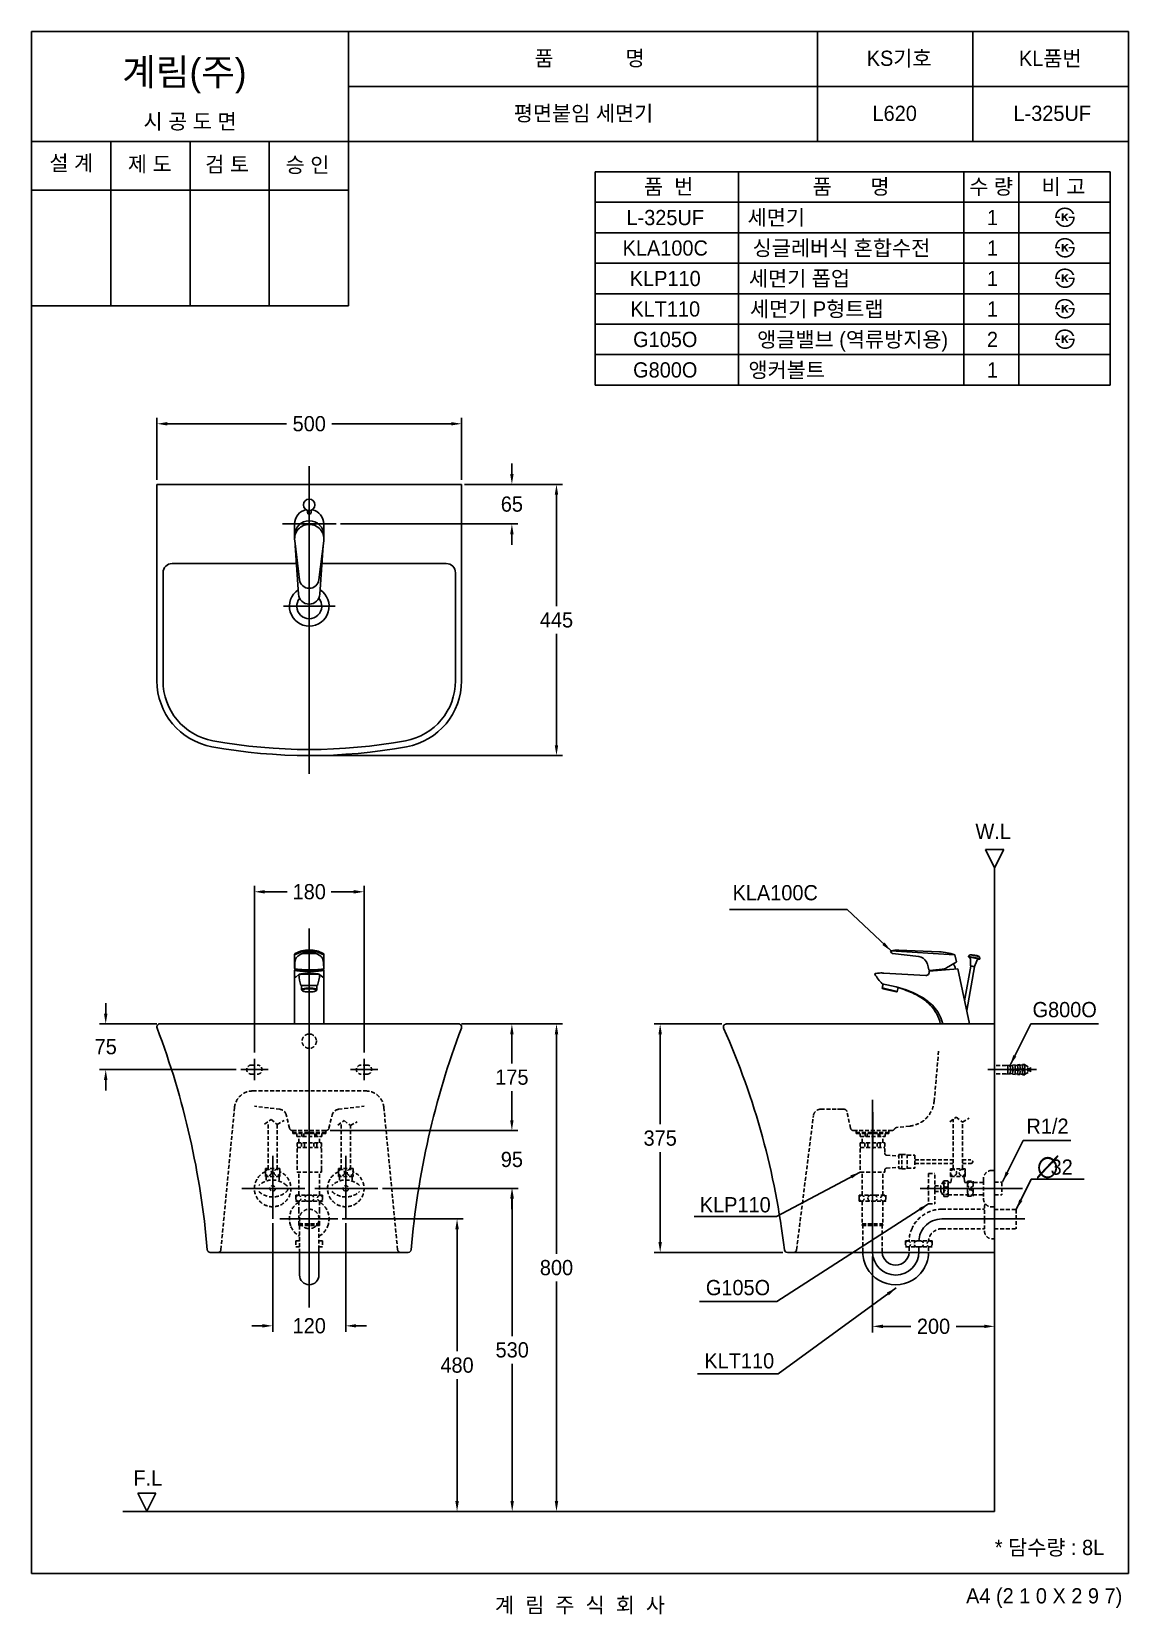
# Model space of a CAD drawing. Header units: millimetres. Extents: x 0 to 1800, y -67 to 2530.
import ezdxf
from ezdxf.enums import TextEntityAlignment as Align
from ezdxf.lldxf.tags import DXFTag

# ---------------------------------------------------------------- set-up
doc = ezdxf.new("R2010")
doc.units = ezdxf.units.MM
doc.linetypes.add('DASHED2', pattern=[9.525, 6.35, -3.175])
doc.layers.get('Defpoints').update_dxf_attribs({"color": 1})
for name, color, linetype in [('TEXT', 7, 'Continuous'), ('내부선 및 부속', 4, 'Continuous'), ('도각라인', 7, 'Continuous'), ('외형선', 3, 'Continuous'), ('점선', 6, 'DASHED2'), ('중심선', 1, 'DASHED'), ('치수선', 7, 'Continuous')]:
    doc.layers.add(name, color=color, linetype=linetype)
doc.styles.add('____', font='')
doc.styles.add('타이틀', font='H2GTRM.TTF', dxfattribs={"height": 25})
doc.styles.get('____').set_extended_font_data('굴림')
tags = doc.linetypes.add('DASHDOT', pattern=[70, 31, -13, 13, -13]).pattern_tags.tags
tags[10:11] = [DXFTag(74, 4), DXFTag(75, 0), DXFTag(340, '0'), DXFTag(46, 0.0), DXFTag(50, 0.0), DXFTag(44, 0.0), DXFTag(45, 0.0)]
tags[8:9] = [DXFTag(74, 4), DXFTag(75, 0), DXFTag(340, '0'), DXFTag(46, 0.0), DXFTag(50, 0.0), DXFTag(44, 0.0), DXFTag(45, 0.0)]
tags[6:7] = [DXFTag(74, 4), DXFTag(75, 0), DXFTag(340, '0'), DXFTag(46, 0.0), DXFTag(50, 0.0), DXFTag(44, 0.0), DXFTag(45, 0.0)]
tags[4:5] = [DXFTag(74, 4), DXFTag(75, 0), DXFTag(340, '0'), DXFTag(46, 0.0), DXFTag(50, 0.0), DXFTag(44, 0.0), DXFTag(45, 0.0)]
tags = doc.linetypes.add('DASHED', pattern=[25.72, 12.86, -12.86]).pattern_tags.tags
tags[6:7] = [DXFTag(74, 4), DXFTag(75, 0), DXFTag(340, '0'), DXFTag(46, 0.0), DXFTag(50, 0.0), DXFTag(44, 0.0), DXFTag(45, 0.0)]
tags[4:5] = [DXFTag(74, 4), DXFTag(75, 0), DXFTag(340, '0'), DXFTag(46, 0.0), DXFTag(50, 0.0), DXFTag(44, 0.0), DXFTag(45, 0.0)]
doc.dimstyles.new('MSADIM', dxfattribs={"dimtxt": 33, "dimasz": 17, "dimexe": 10, "dimexo": 7.5, "dimgap": 10, "dimtad": 0, "dimtih": 1, "dimtoh": 1, "dimdec": 0, "dimzin": 1, "dimdsep": 46, "dimtxsty": '____', "dimcen": 11.25, "dimadec": 0, "dimazin": 0, "dimtfac": 1, "dimtdec": 0, "dimtix": 1, "dimtmove": 0, "dimatfit": 3, "dimfxl": 0, "dimtolj": 1, "dimtzin": 1, "dimarcsym": 0})

msp = doc.modelspace()

# ---------------------------------------------------------------- texts
at = {"layer": 'TEXT', "style": '타이틀'}
for s, p in [('품             명', (915.7, 2486.4)), ('KS기호', (1423.8, 2486.3)), ('KL품번', (1671.8, 2486.1)), ('시 공 도 면', (259.9, 2382.7)), ('평면붙임 세면기', (905.8, 2396)), ('L620', (1416.5, 2396)), ('L-325UF', (1675.1, 2396)), ('설 계', (65, 2314.6)), ('제 도', (193.8, 2312.9)), ('검 토', (320.8, 2312.3)), ('승 인', (452.7, 2311.4)), ('품  번', (1045.5, 2275.7)), ('품       명', (1344.8, 2275.7)), ('수 량', (1574.8, 2275.7)), ('비 고', (1693.6, 2275.7)), ('L-325UF', (1039.9, 2225)), ('세면기', (1222.1, 2225)), ('1', (1577, 2225)), ('KLA100C', (1039.9, 2175)), ('싱글레버식 혼합수전', (1329.1, 2175)), ('1', (1577, 2175)), ('KLP110', (1039.9, 2125)), ('세면기 폽업', (1260.2, 2125)), ('1', (1577, 2125)), ('KLT110', (1039.9, 2075)), ('세면기 P형트랩', (1288.5, 2075)), ('1', (1577, 2075)), ('G105O', (1039.9, 2025)), ('앵글밸브 (역류방지용)', (1347.5, 2025)), ('2', (1577, 2025)), ('G800O', (1039.9, 1975)), ('앵커볼트', (1239.3, 1975)), ('1', (1577, 1975)), ('* 담수량 : 8L', (1670.6, 42.9)), ('계  림  주  식  회  사', (900, -51.7))]:
    msp.add_text(s, height=25, dxfattribs=at).set_placement(p, align=Align.MIDDLE_CENTER)
msp.add_text('계림(주)', height=44, dxfattribs=at).set_placement((148.7, 2441.8))
for s, p in [('W.L', (1578.1, 1217.7)), ('F.L', (190.6, 156.9))]:
    msp.add_text(s, height=25, dxfattribs=at).set_placement(p, align=Align.MIDDLE)
msp.add_text('A4 (2 1 0 X 2 9 7)', height=25, dxfattribs=at).set_placement((1790, -36.5), align=Align.MIDDLE_RIGHT)
at = {"layer": 'TEXT', "insert": (1150.4, 1129.7), "char_height": 25, "width": 380.447, "attachment_point": 1, "line_spacing_factor": 0.963855, "style": '타이틀'}
msp.add_mtext('\\A1;KLA100C', dxfattribs=at)
at = {"layer": 'TEXT', "linetype": 'Continuous', "char_height": 25, "attachment_point": 5, "style": '타이틀'}
for s, insert in [('\\A1;G800O', (1695.5, 925.2)), ('\\A1;R1/2', (1667.3, 733.9)), ('\\A1;KLP110', (1154.8, 605)), ('\\A1;G105O', (1159.3, 469.1)), ('\\A1;KLT110', (1161.4, 348.9))]:
    msp.add_mtext(s, dxfattribs=dict(at, insert=insert))
at = {"layer": '치수선'}
for s, height, style, p in [('∅', 35, '____', (1649.8, 650.5)), ('32', 25, '타이틀', (1672.4, 654.5))]:
    msp.add_text(s, height=height, dxfattribs=dict(at, style=style)).set_placement(p)

# ---------------------------------------------------------------- blocks, each defined once
blk = doc.blocks.new('*D2')
at = {"color": 0, "lineweight": -2}
for p, q in [((788.2, 1804.2), (788.2, 1821.2)), ((710.6, 1787.2), (798.2, 1787.2)), ((507.1, 1722.2), (798.2, 1722.2)), ((788.2, 1705.2), (788.2, 1688.2))]:
    blk.add_line(p, q, dxfattribs=at)
at = {"color": 0}
for points in [[(785.4, 1804.2), (791, 1804.2), (788.2, 1787.2)], [(785.4, 1705.2), (791, 1705.2), (788.2, 1722.2)]]:
    blk.add_solid(points, dxfattribs=at)
at = {"layer": 'Defpoints', "color": 0}
for p in [(703.1, 1787.2), (499.6, 1722.2), (788.2, 1722.2)]:
    blk.add_point(p, dxfattribs=at)
at = {"color": 0, "insert": (788.2, 1754.7), "char_height": 25, "attachment_point": 5, "style": '____'}
blk.add_mtext('\\A1;65', dxfattribs=at)
blk = doc.blocks.new('*D3')
at = {"color": 0, "lineweight": -2}
for p, q in [((205.6, 1794.7), (205.6, 1896.6)), ((705.6, 1794.7), (705.6, 1896.6)), ((222.6, 1886.6), (418.2, 1886.6)), ((688.6, 1886.6), (492.9, 1886.6))]:
    blk.add_line(p, q, dxfattribs=at)
at = {"color": 0}
for points in [[(222.6, 1889.4), (222.6, 1883.8), (205.6, 1886.6)], [(688.6, 1889.4), (688.6, 1883.8), (705.6, 1886.6)]]:
    blk.add_solid(points, dxfattribs=at)
at = {"layer": 'Defpoints', "color": 0}
for p in [(705.6, 1886.6), (205.6, 1787.2), (705.6, 1787.2)]:
    blk.add_point(p, dxfattribs=at)
at = {"color": 0, "insert": (455.6, 1886.6), "char_height": 25, "attachment_point": 5, "style": '____'}
blk.add_mtext('\\A1;500', dxfattribs=at)
blk = doc.blocks.new('*D4')
at = {"color": 0, "lineweight": -2}
for p, q in [((710.6, 1787.2), (871.4, 1787.2)), ((861.4, 1770.2), (861.4, 1587.5)), ((861.4, 1359.2), (861.4, 1541.9)), ((463.1, 1342.2), (871.4, 1342.2))]:
    blk.add_line(p, q, dxfattribs=at)
at = {"color": 0}
for points in [[(858.6, 1770.2), (864.2, 1770.2), (861.4, 1787.2)], [(858.6, 1359.2), (864.2, 1359.2), (861.4, 1342.2)]]:
    blk.add_solid(points, dxfattribs=at)
at = {"layer": 'Defpoints', "color": 0}
for p in [(703.1, 1787.2), (455.6, 1342.2), (861.4, 1342.2)]:
    blk.add_point(p, dxfattribs=at)
at = {"color": 0, "insert": (861.4, 1564.7), "char_height": 25, "attachment_point": 5, "style": '____'}
blk.add_mtext('\\A1;445', dxfattribs=at)
blk = doc.blocks.new('*D5')
at = {"color": 0, "lineweight": -2}
for p, q in [((509.8, 581.9), (708.2, 581.9)), ((698.2, 564.9), (698.2, 364.7)), ((698.2, 118.9), (698.2, 319)), ((596.3, 101.9), (708.2, 101.9))]:
    blk.add_line(p, q, dxfattribs=at)
at = {"color": 0}
for points in [[(695.4, 564.9), (701.1, 564.9), (698.2, 581.9)], [(695.4, 118.9), (701.1, 118.9), (698.2, 101.9)]]:
    blk.add_solid(points, dxfattribs=at)
at = {"layer": 'Defpoints', "color": 0}
for p in [(502.3, 581.9), (698.2, 581.9), (588.8, 101.9)]:
    blk.add_point(p, dxfattribs=at)
at = {"color": 0, "insert": (698.2, 341.9), "char_height": 25, "attachment_point": 5, "style": '____'}
blk.add_mtext('\\A1;480', dxfattribs=at)
blk = doc.blocks.new('*D6')
at = {"color": 0, "lineweight": -2}
for p, q in [((575.9, 631.9), (798.7, 631.9)), ((788.7, 614.9), (788.7, 389.7)), ((788.7, 118.9), (788.7, 344.1)), ((743.6, 101.9), (798.7, 101.9))]:
    blk.add_line(p, q, dxfattribs=at)
at = {"color": 0}
for points in [[(785.9, 614.9), (791.5, 614.9), (788.7, 631.9)], [(785.9, 118.9), (791.5, 118.9), (788.7, 101.9)]]:
    blk.add_solid(points, dxfattribs=at)
at = {"layer": 'Defpoints', "color": 0}
for p in [(568.4, 631.9), (788.7, 631.9), (736.1, 101.9)]:
    blk.add_point(p, dxfattribs=at)
at = {"color": 0, "insert": (788.7, 366.9), "char_height": 25, "attachment_point": 5, "style": '____'}
blk.add_mtext('\\A1;530', dxfattribs=at)
blk = doc.blocks.new('*D7')
at = {"color": 0, "lineweight": -2}
for p, q in [((788.2, 743.9), (788.2, 760.9)), ((490.1, 726.9), (798.2, 726.9)), ((575.9, 631.9), (798.2, 631.9)), ((788.2, 614.9), (788.2, 597.9))]:
    blk.add_line(p, q, dxfattribs=at)
at = {"color": 0}
for points in [[(785.4, 743.9), (791, 743.9), (788.2, 726.9)], [(785.4, 614.9), (791, 614.9), (788.2, 631.9)]]:
    blk.add_solid(points, dxfattribs=at)
at = {"layer": 'Defpoints', "color": 0}
for p in [(482.6, 726.9), (788.2, 726.9), (568.4, 631.9)]:
    blk.add_point(p, dxfattribs=at)
at = {"color": 0, "insert": (788.2, 679.4), "char_height": 25, "attachment_point": 5, "style": '____'}
blk.add_mtext('\\A1;95', dxfattribs=at)
blk = doc.blocks.new('*D8')
at = {"color": 0, "lineweight": -2}
for p, q in [((705.6, 901.9), (798.2, 901.9)), ((788.2, 884.9), (788.2, 837.2)), ((788.2, 743.9), (788.2, 791.5)), ((490.6, 726.9), (798.2, 726.9))]:
    blk.add_line(p, q, dxfattribs=at)
at = {"color": 0}
for points in [[(785.4, 884.9), (791, 884.9), (788.2, 901.9)], [(785.4, 743.9), (791, 743.9), (788.2, 726.9)]]:
    blk.add_solid(points, dxfattribs=at)
at = {"layer": 'Defpoints', "color": 0}
for p in [(698.1, 901.9), (788.2, 901.9), (483.1, 726.9)]:
    blk.add_point(p, dxfattribs=at)
at = {"color": 0, "insert": (788.2, 814.4), "char_height": 25, "attachment_point": 5, "style": '____'}
blk.add_mtext('\\A1;175', dxfattribs=at)
blk = doc.blocks.new('*D9')
at = {"color": 0, "lineweight": -2}
for p, q in [((705.6, 901.9), (871.4, 901.9)), ((861.4, 884.9), (861.4, 524.7)), ((861.4, 118.9), (861.4, 479.1)), ((814.2, 101.9), (871.4, 101.9))]:
    blk.add_line(p, q, dxfattribs=at)
at = {"color": 0}
for points in [[(858.6, 884.9), (864.2, 884.9), (861.4, 901.9)], [(858.6, 118.9), (864.2, 118.9), (861.4, 101.9)]]:
    blk.add_solid(points, dxfattribs=at)
at = {"layer": 'Defpoints', "color": 0}
for p in [(698.1, 901.9), (861.4, 901.9), (806.7, 101.9)]:
    blk.add_point(p, dxfattribs=at)
at = {"color": 0, "insert": (861.4, 501.9), "char_height": 25, "attachment_point": 5, "style": '____'}
blk.add_mtext('\\A1;800', dxfattribs=at)
blk = doc.blocks.new('*D10')
at = {"color": 0, "lineweight": -2}
for p, q in [((121.6, 918.9), (121.6, 935.9)), ((205.6, 901.9), (111.6, 901.9)), ((335.6, 826.9), (111.6, 826.9)), ((121.6, 809.9), (121.6, 792.9))]:
    blk.add_line(p, q, dxfattribs=at)
at = {"color": 0}
for points in [[(118.7, 918.9), (124.4, 918.9), (121.6, 901.9)], [(118.7, 809.9), (124.4, 809.9), (121.6, 826.9)]]:
    blk.add_solid(points, dxfattribs=at)
at = {"layer": 'Defpoints', "color": 0}
for p in [(213.1, 901.9), (121.6, 826.9), (343.1, 826.9)]:
    blk.add_point(p, dxfattribs=at)
at = {"color": 0, "insert": (121.6, 864.4), "char_height": 25, "attachment_point": 5, "style": '____'}
blk.add_mtext('\\A1;75', dxfattribs=at)
blk = doc.blocks.new('*D11')
at = {"color": 0, "lineweight": -2}
for p, q in [((365.6, 855.2), (365.6, 1128.7)), ((382.6, 1118.7), (419.6, 1118.7)), ((528.6, 1118.7), (491.5, 1118.7)), ((545.6, 855.2), (545.6, 1128.7))]:
    blk.add_line(p, q, dxfattribs=at)
at = {"color": 0}
for points in [[(382.6, 1121.5), (382.6, 1115.8), (365.6, 1118.7)], [(528.6, 1121.5), (528.6, 1115.8), (545.6, 1118.7)]]:
    blk.add_solid(points, dxfattribs=at)
at = {"layer": 'Defpoints', "color": 0}
for p in [(545.6, 1118.7), (365.6, 847.7), (545.6, 847.7)]:
    blk.add_point(p, dxfattribs=at)
at = {"color": 0, "insert": (455.6, 1118.7), "char_height": 25, "attachment_point": 5, "style": '____'}
blk.add_mtext('\\A1;180', dxfattribs=at)
blk = doc.blocks.new('*D12')
at = {"color": 0, "lineweight": -2}
for p, q in [((1380.1, 520.4), (1380.1, 395.6)), ((1580.4, 519.4), (1580.4, 395.6)), ((1397.1, 405.6), (1442.9, 405.6)), ((1563.4, 405.6), (1517.5, 405.6))]:
    blk.add_line(p, q, dxfattribs=at)
at = {"color": 0}
for points in [[(1397.1, 408.5), (1397.1, 402.8), (1380.1, 405.6)], [(1563.4, 408.5), (1563.4, 402.8), (1580.4, 405.6)]]:
    blk.add_solid(points, dxfattribs=at)
at = {"layer": 'Defpoints', "color": 0}
for p in [(1380.1, 527.9), (1580.4, 526.9), (1380.1, 405.6)]:
    blk.add_point(p, dxfattribs=at)
at = {"color": 0, "insert": (1480.2, 405.6), "char_height": 25, "attachment_point": 5, "style": '____'}
blk.add_mtext('\\A1;200', dxfattribs=at)
blk = doc.blocks.new('*D13')
at = {"color": 0, "lineweight": -2}
for p, q in [((395.6, 574.7), (395.6, 396.5)), ((515.6, 574.7), (515.6, 396.5)), ((378.6, 406.5), (361.6, 406.5)), ((532.6, 406.5), (549.6, 406.5))]:
    blk.add_line(p, q, dxfattribs=at)
at = {"color": 0}
for points in [[(378.6, 409.3), (378.6, 403.7), (395.6, 406.5)], [(532.6, 409.3), (532.6, 403.7), (515.6, 406.5)]]:
    blk.add_solid(points, dxfattribs=at)
at = {"layer": 'Defpoints', "color": 0}
for p in [(395.6, 582.2), (515.6, 582.2), (515.6, 406.5)]:
    blk.add_point(p, dxfattribs=at)
at = {"color": 0, "insert": (455.6, 406.5), "char_height": 25, "attachment_point": 5, "style": '____'}
blk.add_mtext('\\A1;120', dxfattribs=at)
blk = doc.blocks.new('*D14')
at = {"color": 0, "lineweight": -2}
for p, q in [((1132.9, 901.9), (1021.6, 901.9)), ((1031.6, 884.9), (1031.6, 737.2)), ((1031.6, 543.9), (1031.6, 691.5)), ((1232.9, 526.9), (1021.6, 526.9))]:
    blk.add_line(p, q, dxfattribs=at)
at = {"color": 0}
for points in [[(1028.8, 884.9), (1034.4, 884.9), (1031.6, 901.9)], [(1028.8, 543.9), (1034.4, 543.9), (1031.6, 526.9)]]:
    blk.add_solid(points, dxfattribs=at)
at = {"layer": 'Defpoints', "color": 0}
for p in [(1031.6, 901.9), (1140.4, 901.9), (1240.4, 526.9)]:
    blk.add_point(p, dxfattribs=at)
at = {"color": 0, "insert": (1031.6, 714.4), "char_height": 25, "attachment_point": 5, "style": '____'}
blk.add_mtext('\\A1;375', dxfattribs=at)

# ---------------------------------------------------------------- dimensions: what is measured, and where the dimension line sits
for base, p1, p2, picture, middle in [((705.6, 1886.6), (205.6, 1787.2), (705.6, 1787.2), '*D3', (455.6, 1886.6)), ((545.6, 1118.7), (365.6, 847.7), (545.6, 847.7), '*D11', (455.6, 1118.7)), ((515.6, 406.5), (395.6, 582.2), (515.6, 582.2), '*D13', (455.6, 406.5)), ((1380.1, 405.6), (1580.4, 526.9), (1380.1, 527.9), '*D12', (1480.2, 405.6))]:
    dim = msp.add_linear_dim(base=base, p1=p1, p2=p2, dimstyle='MSADIM', override={"dimtxt": 25, "dimtofl": 0})
    dim.commit()
    dim.dimension.update_dxf_attribs({"geometry": picture, "text_midpoint": middle})
for base, p1, p2, picture, middle in [((788.2, 1722.2), (703.1, 1787.2), (499.6, 1722.2), '*D2', (788.2, 1754.7)), ((861.4, 1342.2), (703.1, 1787.2), (455.6, 1342.2), '*D4', (861.4, 1564.7)), ((121.6, 826.9), (213.1, 901.9), (343.1, 826.9), '*D10', (121.6, 864.4)), ((788.2, 901.9), (483.1, 726.9), (698.1, 901.9), '*D8', (788.2, 814.4)), ((861.4, 901.9), (806.7, 101.9), (698.1, 901.9), '*D9', (861.4, 501.9)), ((1031.6, 901.9), (1240.4, 526.9), (1140.4, 901.9), '*D14', (1031.6, 714.4)), ((788.2, 726.9), (568.4, 631.9), (482.6, 726.9), '*D7', (788.2, 679.4)), ((788.7, 631.9), (736.1, 101.9), (568.4, 631.9), '*D6', (788.7, 366.9)), ((698.2, 581.9), (588.8, 101.9), (502.3, 581.9), '*D5', (698.2, 341.9))]:
    dim = msp.add_linear_dim(base=base, p1=p1, p2=p2, angle=90, dimstyle='MSADIM', override={"dimtxt": 25, "dimtofl": 0})
    dim.commit()
    dim.dimension.update_dxf_attribs({"geometry": picture, "text_midpoint": middle})

# ---------------------------------------------------------------- hatches: boundary and pattern name
at = {"layer": 'TEXT'}
for points in [[(1679.9, 2224.2), (1679.8, 2224.6), (1679.8, 2225), (1679.8, 2225.4), (1679.8, 2225.8), (1679.8, 2226.2), (1679.9, 2226.6), (1679.9, 2227), (1679.9, 2227.4), (1680, 2227.8), (1680, 2228.2), (1680.1, 2228.6), (1680.2, 2229), (1680.3, 2229.4), (1680.4, 2229.8), (1680.5, 2230.1), (1680.6, 2230.5), (1680.7, 2230.9), (1680.8, 2231.3), (1681, 2231.7), (1681.1, 2232), (1681.3, 2232.4), (1681.4, 2232.7), (1681.6, 2233.1), (1681.8, 2233.4), (1682, 2233.8), (1682.1, 2234.1), (1682.4, 2234.4), (1682.6, 2234.8), (1682.8, 2235.1), (1683, 2235.4), (1683.2, 2235.7), (1683.8, 2236.3), (1684, 2236.6), (1684.3, 2236.9), (1684.6, 2237.2), (1684.9, 2237.5), (1685.2, 2237.8), (1685.5, 2238), (1685.8, 2238.3), (1686.1, 2238.5), (1686.4, 2238.7), (1686.8, 2239), (1687.1, 2239.2), (1687.4, 2239.4), (1687.8, 2239.6), (1688.2, 2239.8), (1688.5, 2239.9), (1688.9, 2240.1), (1689.3, 2240.3), (1689.7, 2240.5), (1690.2, 2240.6), (1690.6, 2240.7), (1691, 2240.9), (1691.5, 2241), (1691.9, 2241.1), (1692.4, 2241.2), (1692.8, 2241.2), (1693.3, 2241.3), (1693.8, 2241.4), (1694.2, 2241.4), (1694.7, 2241.4), (1695.2, 2241.5), (1695.7, 2241.5), (1696.5, 2241.5), (1696.8, 2241.4), (1697.2, 2241.4), (1697.6, 2241.4), (1697.9, 2241.3), (1698.3, 2241.3), (1698.6, 2241.2), (1699, 2241.2), (1699.3, 2241.1), (1699.7, 2241), (1700, 2241), (1700.4, 2240.9), (1700.7, 2240.8), (1701, 2240.7), (1701.4, 2240.6), (1701.7, 2240.5), (1702, 2240.4), (1702.3, 2240.2), (1702.6, 2240.1), (1702.9, 2240), (1703.2, 2239.8), (1703.5, 2239.7), (1703.8, 2239.5), (1704.1, 2239.4), (1704.4, 2239.2), (1704.7, 2239), (1705, 2238.9), (1705.2, 2238.7), (1705.5, 2238.5), (1705.8, 2238.3), (1706.1, 2238.1), (1706.5, 2237.7), (1706.9, 2237.4), (1707.3, 2237), (1707.7, 2236.6), (1708, 2236.2), (1708.4, 2235.8), (1708.7, 2235.4), (1709.1, 2234.9), (1709.4, 2234.5), (1709.7, 2234), (1710, 2233.5), (1710.3, 2233), (1710.5, 2232.5), (1710.8, 2232), (1711, 2231.5), (1711.3, 2230.9), (1711.3, 2230.9), (1708.2, 2230.9), (1708.2, 2230.9), (1708.1, 2231.1), (1708, 2231.3), (1708, 2231.4), (1707.9, 2231.6), (1707.8, 2231.8), (1707.7, 2232), (1707.7, 2232.1), (1707.6, 2232.3), (1707.5, 2232.5), (1707.4, 2232.6), (1707.3, 2232.8), (1707.2, 2233), (1707.1, 2233.1), (1707, 2233.3), (1706.9, 2233.5), (1706.7, 2233.6), (1706.6, 2233.8), (1706.5, 2233.9), (1706.2, 2234.3), (1705.9, 2234.6), (1705.6, 2234.9), (1705.3, 2235.2), (1705, 2235.5), (1704.7, 2235.8), (1704.3, 2236.1), (1704.1, 2236.3), (1703.8, 2236.4), (1703.6, 2236.6), (1703.4, 2236.8), (1703.1, 2236.9), (1702.9, 2237.1), (1702.6, 2237.2), (1702.4, 2237.4), (1702.2, 2237.5), (1701.9, 2237.6), (1701.7, 2237.7), (1701.4, 2237.8), (1701.2, 2238), (1700.9, 2238.1), (1700.6, 2238.2), (1700.4, 2238.3), (1700.1, 2238.3), (1699.9, 2238.4), (1699.6, 2238.5), (1699.3, 2238.6), (1699.1, 2238.6), (1698.8, 2238.7), (1698.5, 2238.7), (1698.2, 2238.8), (1698, 2238.8), (1697.7, 2238.9), (1697.4, 2238.9), (1697.1, 2238.9), (1696.8, 2239), (1696.5, 2239), (1696.3, 2239), (1696, 2239), (1695.6, 2239), (1695.3, 2239), (1694.9, 2238.9), (1694.6, 2238.9), (1694.3, 2238.9), (1693.9, 2238.9), (1693.6, 2238.8), (1693.3, 2238.8), (1693, 2238.7), (1692.7, 2238.7), (1692.3, 2238.6), (1692, 2238.5), (1691.7, 2238.4), (1691.4, 2238.3), (1691.1, 2238.2), (1690.9, 2238.1), (1690.6, 2238), (1690.3, 2237.9), (1690, 2237.8), (1689.7, 2237.7), (1689.4, 2237.5), (1689.2, 2237.4), (1688.9, 2237.3), (1688.7, 2237.1), (1688.4, 2236.9), (1688.1, 2236.8), (1687.9, 2236.6), (1687.6, 2236.4), (1687.4, 2236.2), (1687.2, 2236), (1686.9, 2235.8), (1686.7, 2235.6), (1686.5, 2235.4), (1686.2, 2235.2), (1686, 2235), (1685.8, 2234.7), (1685.6, 2234.5), (1685.4, 2234.3), (1685.2, 2234), (1685, 2233.8), (1684.8, 2233.5), (1684.7, 2233.3), (1684.5, 2233), (1684.3, 2232.7), (1684.2, 2232.5), (1684, 2232.2), (1683.9, 2231.9), (1683.8, 2231.6), (1683.7, 2231.3), (1683.5, 2231.1), (1683.4, 2230.8), (1683.3, 2230.5), (1683.2, 2230.2), (1683.1, 2229.8), (1683, 2229.5), (1683, 2229.2), (1682.9, 2228.9), (1682.8, 2228.6), (1682.8, 2228.2), (1682.7, 2227.9), (1682.7, 2227.6), (1682.7, 2227.2), (1682.6, 2226.9), (1682.6, 2226.5), (1682.6, 2226.5), (1687.8, 2226.5), (1687.8, 2226.5), (1687.8, 2226.5), (1687.8, 2224.2), (1687.8, 2224.2), (1687.8, 2224.2), (1679.9, 2224.2)], [(1712, 2226.5), (1712, 2226.1), (1712, 2225.6), (1712, 2225.2), (1712, 2224.8), (1711.9, 2224.3), (1711.9, 2223.9), (1711.9, 2223.5), (1711.8, 2223.1), (1711.7, 2222.7), (1711.6, 2222.2), (1711.6, 2221.8), (1711.5, 2221.4), (1711.3, 2221), (1711.2, 2220.6), (1711.1, 2220.2), (1711, 2219.8), (1710.8, 2219.4), (1710.7, 2219), (1710.5, 2218.7), (1710.4, 2218.3), (1710.2, 2217.9), (1710, 2217.6), (1709.8, 2217.2), (1709.6, 2216.9), (1709.4, 2216.5), (1709.2, 2216.2), (1709, 2215.9), (1708.8, 2215.5), (1708.5, 2215.2), (1708.3, 2214.9), (1708, 2214.6), (1707.8, 2214.3), (1707.5, 2214), (1707.2, 2213.7), (1707, 2213.5), (1706.7, 2213.2), (1706.4, 2212.9), (1706.1, 2212.7), (1705.8, 2212.4), (1705.5, 2212.2), (1705.2, 2212), (1704.8, 2211.8), (1704.5, 2211.6), (1704.2, 2211.4), (1703.8, 2211.2), (1703.5, 2211), (1703.1, 2210.8), (1702.8, 2210.7), (1702.4, 2210.5), (1702.1, 2210.3), (1701.7, 2210.2), (1701.3, 2210.1), (1700.9, 2209.9), (1700.5, 2209.8), (1700.2, 2209.7), (1699.8, 2209.6), (1699.4, 2209.6), (1699, 2209.5), (1698.6, 2209.4), (1698.2, 2209.4), (1697.8, 2209.4), (1697.4, 2209.3), (1697, 2209.3), (1696.6, 2209.3), (1695.9, 2209.3), (1695.3, 2209.3), (1694.6, 2209.4), (1694, 2209.5), (1693.3, 2209.5), (1693, 2209.6), (1692.7, 2209.7), (1692.4, 2209.7), (1692.1, 2209.8), (1691.8, 2209.9), (1691.5, 2209.9), (1691.2, 2210), (1691, 2210.1), (1690.7, 2210.2), (1690.4, 2210.3), (1690.1, 2210.4), (1689.8, 2210.5), (1689.5, 2210.6), (1689.3, 2210.7), (1689, 2210.9), (1688.7, 2211), (1688.5, 2211.1), (1688.2, 2211.3), (1687.9, 2211.4), (1687.7, 2211.6), (1687.4, 2211.7), (1686.9, 2212), (1686.6, 2212.2), (1686.4, 2212.4), (1686.1, 2212.6), (1685.9, 2212.8), (1685.6, 2213), (1685.4, 2213.2), (1685.1, 2213.4), (1684.9, 2213.6), (1684.7, 2213.8), (1684.5, 2214.1), (1684.2, 2214.3), (1684, 2214.5), (1683.8, 2214.8), (1683.6, 2215), (1683.4, 2215.2), (1683.2, 2215.5), (1683, 2215.8), (1682.8, 2216), (1682.6, 2216.3), (1682.5, 2216.6), (1682.3, 2216.8), (1682.1, 2217.1), (1681.9, 2217.4), (1681.8, 2217.7), (1681.6, 2218), (1681.5, 2218.3), (1681.3, 2218.6), (1681, 2219.2), (1680.8, 2219.9), (1680.8, 2219.9), (1683.7, 2219.9), (1683.7, 2219.9), (1683.9, 2219.4), (1684.2, 2219), (1684.4, 2218.6), (1684.6, 2218.2), (1684.9, 2217.9), (1685.1, 2217.5), (1685.4, 2217.1), (1685.7, 2216.8), (1685.9, 2216.5), (1686.2, 2216.1), (1686.5, 2215.8), (1686.8, 2215.5), (1687.1, 2215.2), (1687.4, 2215), (1687.7, 2214.7), (1688, 2214.5), (1688.2, 2214.3), (1688.4, 2214.1), (1688.7, 2214), (1688.9, 2213.8), (1689.1, 2213.7), (1689.4, 2213.5), (1689.6, 2213.4), (1689.9, 2213.2), (1690.1, 2213.1), (1690.4, 2213), (1690.6, 2212.9), (1690.9, 2212.8), (1691.1, 2212.7), (1691.4, 2212.6), (1691.7, 2212.5), (1691.9, 2212.4), (1692.2, 2212.3), (1692.5, 2212.3), (1692.7, 2212.2), (1693, 2212.1), (1693.3, 2212.1), (1693.6, 2212), (1693.9, 2212), (1694.2, 2212), (1694.5, 2211.9), (1694.8, 2211.9), (1695.1, 2211.9), (1695.4, 2211.9), (1695.7, 2211.9), (1696, 2211.9), (1696.3, 2211.9), (1697.1, 2211.9), (1697.4, 2211.9), (1697.7, 2212), (1698, 2212), (1698.2, 2212), (1698.5, 2212), (1698.7, 2212.1), (1699, 2212.1), (1699.3, 2212.2), (1699.5, 2212.2), (1699.8, 2212.3), (1700, 2212.4), (1700.3, 2212.5), (1700.5, 2212.5), (1700.8, 2212.6), (1701, 2212.7), (1701.3, 2212.8), (1701.5, 2212.9), (1701.8, 2213), (1702, 2213.1), (1702.3, 2213.3), (1702.5, 2213.4), (1702.7, 2213.5), (1703, 2213.7), (1703.2, 2213.8), (1703.4, 2213.9), (1703.7, 2214.1), (1703.9, 2214.3), (1704.1, 2214.4), (1704.3, 2214.6), (1704.6, 2214.8), (1704.8, 2215), (1705.1, 2215.2), (1705.3, 2215.4), (1705.6, 2215.7), (1705.8, 2215.9), (1706, 2216.1), (1706.2, 2216.4), (1706.4, 2216.6), (1706.6, 2216.9), (1706.8, 2217.1), (1707, 2217.4), (1707.2, 2217.7), (1707.3, 2218), (1707.5, 2218.2), (1707.7, 2218.5), (1707.8, 2218.8), (1708, 2219.1), (1708.1, 2219.4), (1708.2, 2219.7), (1708.3, 2220), (1708.4, 2220.4), (1708.6, 2220.7), (1708.7, 2221), (1708.7, 2221.3), (1708.8, 2221.7), (1708.9, 2222), (1709, 2222.4), (1709, 2222.7), (1709.1, 2223.1), (1709.1, 2223.4), (1709.2, 2223.8), (1709.2, 2224.2), (1709.2, 2224.2), (1701.8, 2224.2), (1701.8, 2224.2), (1701.8, 2224.2), (1701.8, 2226.5), (1701.8, 2226.5), (1701.8, 2226.5), (1712, 2226.5)], [(1693.6, 2227.2), (1698.4, 2231.6), (1702.3, 2231.6), (1696.9, 2226.6), (1701.9, 2219.1), (1698.6, 2219.1), (1695, 2224.8), (1693.6, 2223.6), (1693.6, 2219.1), (1690.7, 2219.1), (1690.7, 2231.7), (1693.6, 2231.7)], [(1679.9, 2174.2), (1679.8, 2174.6), (1679.8, 2175), (1679.8, 2175.4), (1679.8, 2175.8), (1679.8, 2176.2), (1679.9, 2176.6), (1679.9, 2177), (1679.9, 2177.4), (1680, 2177.8), (1680, 2178.2), (1680.1, 2178.6), (1680.2, 2179), (1680.3, 2179.4), (1680.4, 2179.8), (1680.5, 2180.1), (1680.6, 2180.5), (1680.7, 2180.9), (1680.8, 2181.3), (1681, 2181.7), (1681.1, 2182), (1681.3, 2182.4), (1681.4, 2182.7), (1681.6, 2183.1), (1681.8, 2183.4), (1682, 2183.8), (1682.1, 2184.1), (1682.4, 2184.4), (1682.6, 2184.8), (1682.8, 2185.1), (1683, 2185.4), (1683.2, 2185.7), (1683.8, 2186.3), (1684, 2186.6), (1684.3, 2186.9), (1684.6, 2187.2), (1684.9, 2187.5), (1685.2, 2187.8), (1685.5, 2188), (1685.8, 2188.3), (1686.1, 2188.5), (1686.4, 2188.7), (1686.8, 2189), (1687.1, 2189.2), (1687.4, 2189.4), (1687.8, 2189.6), (1688.2, 2189.8), (1688.5, 2189.9), (1688.9, 2190.1), (1689.3, 2190.3), (1689.7, 2190.5), (1690.2, 2190.6), (1690.6, 2190.7), (1691, 2190.9), (1691.5, 2191), (1691.9, 2191.1), (1692.4, 2191.2), (1692.8, 2191.2), (1693.3, 2191.3), (1693.8, 2191.4), (1694.2, 2191.4), (1694.7, 2191.4), (1695.2, 2191.5), (1695.7, 2191.5), (1696.5, 2191.5), (1696.8, 2191.4), (1697.2, 2191.4), (1697.6, 2191.4), (1697.9, 2191.3), (1698.3, 2191.3), (1698.6, 2191.2), (1699, 2191.2), (1699.3, 2191.1), (1699.7, 2191), (1700, 2191), (1700.4, 2190.9), (1700.7, 2190.8), (1701, 2190.7), (1701.4, 2190.6), (1701.7, 2190.5), (1702, 2190.4), (1702.3, 2190.2), (1702.6, 2190.1), (1702.9, 2190), (1703.2, 2189.8), (1703.5, 2189.7), (1703.8, 2189.5), (1704.1, 2189.4), (1704.4, 2189.2), (1704.7, 2189), (1705, 2188.9), (1705.2, 2188.7), (1705.5, 2188.5), (1705.8, 2188.3), (1706.1, 2188.1), (1706.5, 2187.7), (1706.9, 2187.4), (1707.3, 2187), (1707.7, 2186.6), (1708, 2186.2), (1708.4, 2185.8), (1708.7, 2185.4), (1709.1, 2184.9), (1709.4, 2184.5), (1709.7, 2184), (1710, 2183.5), (1710.3, 2183), (1710.5, 2182.5), (1710.8, 2182), (1711, 2181.5), (1711.3, 2180.9), (1711.3, 2180.9), (1708.2, 2180.9), (1708.2, 2180.9), (1708.1, 2181.1), (1708, 2181.3), (1708, 2181.4), (1707.9, 2181.6), (1707.8, 2181.8), (1707.7, 2182), (1707.7, 2182.1), (1707.6, 2182.3), (1707.5, 2182.5), (1707.4, 2182.6), (1707.3, 2182.8), (1707.2, 2183), (1707.1, 2183.1), (1707, 2183.3), (1706.9, 2183.5), (1706.7, 2183.6), (1706.6, 2183.8), (1706.5, 2183.9), (1706.2, 2184.3), (1705.9, 2184.6), (1705.6, 2184.9), (1705.3, 2185.2), (1705, 2185.5), (1704.7, 2185.8), (1704.3, 2186.1), (1704.1, 2186.3), (1703.8, 2186.4), (1703.6, 2186.6), (1703.4, 2186.8), (1703.1, 2186.9), (1702.9, 2187.1), (1702.6, 2187.2), (1702.4, 2187.4), (1702.2, 2187.5), (1701.9, 2187.6), (1701.7, 2187.7), (1701.4, 2187.8), (1701.2, 2188), (1700.9, 2188.1), (1700.6, 2188.2), (1700.4, 2188.3), (1700.1, 2188.3), (1699.9, 2188.4), (1699.6, 2188.5), (1699.3, 2188.6), (1699.1, 2188.6), (1698.8, 2188.7), (1698.5, 2188.7), (1698.2, 2188.8), (1698, 2188.8), (1697.7, 2188.9), (1697.4, 2188.9), (1697.1, 2188.9), (1696.8, 2189), (1696.5, 2189), (1696.3, 2189), (1696, 2189), (1695.6, 2189), (1695.3, 2189), (1694.9, 2188.9), (1694.6, 2188.9), (1694.3, 2188.9), (1693.9, 2188.9), (1693.6, 2188.8), (1693.3, 2188.8), (1693, 2188.7), (1692.7, 2188.7), (1692.3, 2188.6), (1692, 2188.5), (1691.7, 2188.4), (1691.4, 2188.3), (1691.1, 2188.2), (1690.9, 2188.1), (1690.6, 2188), (1690.3, 2187.9), (1690, 2187.8), (1689.7, 2187.7), (1689.4, 2187.5), (1689.2, 2187.4), (1688.9, 2187.3), (1688.7, 2187.1), (1688.4, 2186.9), (1688.1, 2186.8), (1687.9, 2186.6), (1687.6, 2186.4), (1687.4, 2186.2), (1687.2, 2186), (1686.9, 2185.8), (1686.7, 2185.6), (1686.5, 2185.4), (1686.2, 2185.2), (1686, 2185), (1685.8, 2184.7), (1685.6, 2184.5), (1685.4, 2184.3), (1685.2, 2184), (1685, 2183.8), (1684.8, 2183.5), (1684.7, 2183.3), (1684.5, 2183), (1684.3, 2182.7), (1684.2, 2182.5), (1684, 2182.2), (1683.9, 2181.9), (1683.8, 2181.6), (1683.7, 2181.3), (1683.5, 2181.1), (1683.4, 2180.8), (1683.3, 2180.5), (1683.2, 2180.2), (1683.1, 2179.8), (1683, 2179.5), (1683, 2179.2), (1682.9, 2178.9), (1682.8, 2178.6), (1682.8, 2178.2), (1682.7, 2177.9), (1682.7, 2177.6), (1682.7, 2177.2), (1682.6, 2176.9), (1682.6, 2176.5), (1682.6, 2176.5), (1687.8, 2176.5), (1687.8, 2176.5), (1687.8, 2176.5), (1687.8, 2174.2), (1687.8, 2174.2), (1687.8, 2174.2), (1679.9, 2174.2)], [(1693.6, 2177.2), (1698.4, 2181.6), (1702.3, 2181.6), (1696.9, 2176.6), (1701.9, 2169.1), (1698.6, 2169.1), (1695, 2174.8), (1693.6, 2173.6), (1693.6, 2169.1), (1690.7, 2169.1), (1690.7, 2181.7), (1693.6, 2181.7)], [(1712, 2176.5), (1712, 2176.1), (1712, 2175.6), (1712, 2175.2), (1712, 2174.8), (1711.9, 2174.3), (1711.9, 2173.9), (1711.9, 2173.5), (1711.8, 2173.1), (1711.7, 2172.7), (1711.6, 2172.2), (1711.6, 2171.8), (1711.5, 2171.4), (1711.3, 2171), (1711.2, 2170.6), (1711.1, 2170.2), (1711, 2169.8), (1710.8, 2169.4), (1710.7, 2169), (1710.5, 2168.7), (1710.4, 2168.3), (1710.2, 2167.9), (1710, 2167.6), (1709.8, 2167.2), (1709.6, 2166.9), (1709.4, 2166.5), (1709.2, 2166.2), (1709, 2165.9), (1708.8, 2165.5), (1708.5, 2165.2), (1708.3, 2164.9), (1708, 2164.6), (1707.8, 2164.3), (1707.5, 2164), (1707.2, 2163.7), (1707, 2163.5), (1706.7, 2163.2), (1706.4, 2162.9), (1706.1, 2162.7), (1705.8, 2162.4), (1705.5, 2162.2), (1705.2, 2162), (1704.8, 2161.8), (1704.5, 2161.6), (1704.2, 2161.4), (1703.8, 2161.2), (1703.5, 2161), (1703.1, 2160.8), (1702.8, 2160.7), (1702.4, 2160.5), (1702.1, 2160.3), (1701.7, 2160.2), (1701.3, 2160.1), (1700.9, 2159.9), (1700.5, 2159.8), (1700.2, 2159.7), (1699.8, 2159.6), (1699.4, 2159.6), (1699, 2159.5), (1698.6, 2159.4), (1698.2, 2159.4), (1697.8, 2159.4), (1697.4, 2159.3), (1697, 2159.3), (1696.6, 2159.3), (1695.9, 2159.3), (1695.3, 2159.3), (1694.6, 2159.4), (1694, 2159.5), (1693.3, 2159.5), (1693, 2159.6), (1692.7, 2159.7), (1692.4, 2159.7), (1692.1, 2159.8), (1691.8, 2159.9), (1691.5, 2159.9), (1691.2, 2160), (1691, 2160.1), (1690.7, 2160.2), (1690.4, 2160.3), (1690.1, 2160.4), (1689.8, 2160.5), (1689.5, 2160.6), (1689.3, 2160.7), (1689, 2160.9), (1688.7, 2161), (1688.5, 2161.1), (1688.2, 2161.3), (1687.9, 2161.4), (1687.7, 2161.6), (1687.4, 2161.7), (1686.9, 2162), (1686.6, 2162.2), (1686.4, 2162.4), (1686.1, 2162.6), (1685.9, 2162.8), (1685.6, 2163), (1685.4, 2163.2), (1685.1, 2163.4), (1684.9, 2163.6), (1684.7, 2163.8), (1684.5, 2164.1), (1684.2, 2164.3), (1684, 2164.5), (1683.8, 2164.8), (1683.6, 2165), (1683.4, 2165.2), (1683.2, 2165.5), (1683, 2165.8), (1682.8, 2166), (1682.6, 2166.3), (1682.5, 2166.6), (1682.3, 2166.8), (1682.1, 2167.1), (1681.9, 2167.4), (1681.8, 2167.7), (1681.6, 2168), (1681.5, 2168.3), (1681.3, 2168.6), (1681, 2169.2), (1680.8, 2169.9), (1680.8, 2169.9), (1683.7, 2169.9), (1683.7, 2169.9), (1683.9, 2169.4), (1684.2, 2169), (1684.4, 2168.6), (1684.6, 2168.2), (1684.9, 2167.9), (1685.1, 2167.5), (1685.4, 2167.1), (1685.7, 2166.8), (1685.9, 2166.5), (1686.2, 2166.1), (1686.5, 2165.8), (1686.8, 2165.5), (1687.1, 2165.2), (1687.4, 2165), (1687.7, 2164.7), (1688, 2164.5), (1688.2, 2164.3), (1688.4, 2164.1), (1688.7, 2164), (1688.9, 2163.8), (1689.1, 2163.7), (1689.4, 2163.5), (1689.6, 2163.4), (1689.9, 2163.2), (1690.1, 2163.1), (1690.4, 2163), (1690.6, 2162.9), (1690.9, 2162.8), (1691.1, 2162.7), (1691.4, 2162.6), (1691.7, 2162.5), (1691.9, 2162.4), (1692.2, 2162.3), (1692.5, 2162.3), (1692.7, 2162.2), (1693, 2162.1), (1693.3, 2162.1), (1693.6, 2162), (1693.9, 2162), (1694.2, 2162), (1694.5, 2161.9), (1694.8, 2161.9), (1695.1, 2161.9), (1695.4, 2161.9), (1695.7, 2161.9), (1696, 2161.9), (1696.3, 2161.9), (1697.1, 2161.9), (1697.4, 2161.9), (1697.7, 2162), (1698, 2162), (1698.2, 2162), (1698.5, 2162), (1698.7, 2162.1), (1699, 2162.1), (1699.3, 2162.2), (1699.5, 2162.2), (1699.8, 2162.3), (1700, 2162.4), (1700.3, 2162.5), (1700.5, 2162.5), (1700.8, 2162.6), (1701, 2162.7), (1701.3, 2162.8), (1701.5, 2162.9), (1701.8, 2163), (1702, 2163.1), (1702.3, 2163.3), (1702.5, 2163.4), (1702.7, 2163.5), (1703, 2163.7), (1703.2, 2163.8), (1703.4, 2163.9), (1703.7, 2164.1), (1703.9, 2164.3), (1704.1, 2164.4), (1704.3, 2164.6), (1704.6, 2164.8), (1704.8, 2165), (1705.1, 2165.2), (1705.3, 2165.4), (1705.6, 2165.7), (1705.8, 2165.9), (1706, 2166.1), (1706.2, 2166.4), (1706.4, 2166.6), (1706.6, 2166.9), (1706.8, 2167.1), (1707, 2167.4), (1707.2, 2167.7), (1707.3, 2168), (1707.5, 2168.2), (1707.7, 2168.5), (1707.8, 2168.8), (1708, 2169.1), (1708.1, 2169.4), (1708.2, 2169.7), (1708.3, 2170), (1708.4, 2170.4), (1708.6, 2170.7), (1708.7, 2171), (1708.7, 2171.3), (1708.8, 2171.7), (1708.9, 2172), (1709, 2172.4), (1709, 2172.7), (1709.1, 2173.1), (1709.1, 2173.4), (1709.2, 2173.8), (1709.2, 2174.2), (1709.2, 2174.2), (1701.8, 2174.2), (1701.8, 2174.2), (1701.8, 2174.2), (1701.8, 2176.5), (1701.8, 2176.5), (1701.8, 2176.5), (1712, 2176.5)], [(1679.9, 2124.2), (1679.8, 2124.6), (1679.8, 2125), (1679.8, 2125.4), (1679.8, 2125.8), (1679.8, 2126.2), (1679.9, 2126.6), (1679.9, 2127), (1679.9, 2127.4), (1680, 2127.8), (1680, 2128.2), (1680.1, 2128.6), (1680.2, 2129), (1680.3, 2129.4), (1680.4, 2129.8), (1680.5, 2130.1), (1680.6, 2130.5), (1680.7, 2130.9), (1680.8, 2131.3), (1681, 2131.7), (1681.1, 2132), (1681.3, 2132.4), (1681.4, 2132.7), (1681.6, 2133.1), (1681.8, 2133.4), (1682, 2133.8), (1682.1, 2134.1), (1682.4, 2134.4), (1682.6, 2134.8), (1682.8, 2135.1), (1683, 2135.4), (1683.2, 2135.7), (1683.8, 2136.3), (1684, 2136.6), (1684.3, 2136.9), (1684.6, 2137.2), (1684.9, 2137.5), (1685.2, 2137.8), (1685.5, 2138), (1685.8, 2138.3), (1686.1, 2138.5), (1686.4, 2138.7), (1686.8, 2139), (1687.1, 2139.2), (1687.4, 2139.4), (1687.8, 2139.6), (1688.2, 2139.8), (1688.5, 2139.9), (1688.9, 2140.1), (1689.3, 2140.3), (1689.7, 2140.5), (1690.2, 2140.6), (1690.6, 2140.7), (1691, 2140.9), (1691.5, 2141), (1691.9, 2141.1), (1692.4, 2141.2), (1692.8, 2141.2), (1693.3, 2141.3), (1693.8, 2141.4), (1694.2, 2141.4), (1694.7, 2141.4), (1695.2, 2141.5), (1695.7, 2141.5), (1696.5, 2141.5), (1696.8, 2141.4), (1697.2, 2141.4), (1697.6, 2141.4), (1697.9, 2141.3), (1698.3, 2141.3), (1698.6, 2141.2), (1699, 2141.2), (1699.3, 2141.1), (1699.7, 2141), (1700, 2141), (1700.4, 2140.9), (1700.7, 2140.8), (1701, 2140.7), (1701.4, 2140.6), (1701.7, 2140.5), (1702, 2140.4), (1702.3, 2140.2), (1702.6, 2140.1), (1702.9, 2140), (1703.2, 2139.8), (1703.5, 2139.7), (1703.8, 2139.5), (1704.1, 2139.4), (1704.4, 2139.2), (1704.7, 2139), (1705, 2138.9), (1705.2, 2138.7), (1705.5, 2138.5), (1705.8, 2138.3), (1706.1, 2138.1), (1706.5, 2137.7), (1706.9, 2137.4), (1707.3, 2137), (1707.7, 2136.6), (1708, 2136.2), (1708.4, 2135.8), (1708.7, 2135.4), (1709.1, 2134.9), (1709.4, 2134.5), (1709.7, 2134), (1710, 2133.5), (1710.3, 2133), (1710.5, 2132.5), (1710.8, 2132), (1711, 2131.5), (1711.3, 2130.9), (1711.3, 2130.9), (1708.2, 2130.9), (1708.2, 2130.9), (1708.1, 2131.1), (1708, 2131.3), (1708, 2131.4), (1707.9, 2131.6), (1707.8, 2131.8), (1707.7, 2132), (1707.7, 2132.1), (1707.6, 2132.3), (1707.5, 2132.5), (1707.4, 2132.6), (1707.3, 2132.8), (1707.2, 2133), (1707.1, 2133.1), (1707, 2133.3), (1706.9, 2133.5), (1706.7, 2133.6), (1706.6, 2133.8), (1706.5, 2133.9), (1706.2, 2134.3), (1705.9, 2134.6), (1705.6, 2134.9), (1705.3, 2135.2), (1705, 2135.5), (1704.7, 2135.8), (1704.3, 2136.1), (1704.1, 2136.3), (1703.8, 2136.4), (1703.6, 2136.6), (1703.4, 2136.8), (1703.1, 2136.9), (1702.9, 2137.1), (1702.6, 2137.2), (1702.4, 2137.4), (1702.2, 2137.5), (1701.9, 2137.6), (1701.7, 2137.7), (1701.4, 2137.8), (1701.2, 2138), (1700.9, 2138.1), (1700.6, 2138.2), (1700.4, 2138.3), (1700.1, 2138.3), (1699.9, 2138.4), (1699.6, 2138.5), (1699.3, 2138.6), (1699.1, 2138.6), (1698.8, 2138.7), (1698.5, 2138.7), (1698.2, 2138.8), (1698, 2138.8), (1697.7, 2138.9), (1697.4, 2138.9), (1697.1, 2138.9), (1696.8, 2139), (1696.5, 2139), (1696.3, 2139), (1696, 2139), (1695.6, 2139), (1695.3, 2139), (1694.9, 2138.9), (1694.6, 2138.9), (1694.3, 2138.9), (1693.9, 2138.9), (1693.6, 2138.8), (1693.3, 2138.8), (1693, 2138.7), (1692.7, 2138.7), (1692.3, 2138.6), (1692, 2138.5), (1691.7, 2138.4), (1691.4, 2138.3), (1691.1, 2138.2), (1690.9, 2138.1), (1690.6, 2138), (1690.3, 2137.9), (1690, 2137.8), (1689.7, 2137.7), (1689.4, 2137.5), (1689.2, 2137.4), (1688.9, 2137.3), (1688.7, 2137.1), (1688.4, 2136.9), (1688.1, 2136.8), (1687.9, 2136.6), (1687.6, 2136.4), (1687.4, 2136.2), (1687.2, 2136), (1686.9, 2135.8), (1686.7, 2135.6), (1686.5, 2135.4), (1686.2, 2135.2), (1686, 2135), (1685.8, 2134.7), (1685.6, 2134.5), (1685.4, 2134.3), (1685.2, 2134), (1685, 2133.8), (1684.8, 2133.5), (1684.7, 2133.3), (1684.5, 2133), (1684.3, 2132.7), (1684.2, 2132.5), (1684, 2132.2), (1683.9, 2131.9), (1683.8, 2131.6), (1683.7, 2131.3), (1683.5, 2131.1), (1683.4, 2130.8), (1683.3, 2130.5), (1683.2, 2130.2), (1683.1, 2129.8), (1683, 2129.5), (1683, 2129.2), (1682.9, 2128.9), (1682.8, 2128.6), (1682.8, 2128.2), (1682.7, 2127.9), (1682.7, 2127.6), (1682.7, 2127.2), (1682.6, 2126.9), (1682.6, 2126.5), (1682.6, 2126.5), (1687.8, 2126.5), (1687.8, 2126.5), (1687.8, 2126.5), (1687.8, 2124.2), (1687.8, 2124.2), (1687.8, 2124.2), (1679.9, 2124.2)], [(1693.6, 2127.2), (1698.4, 2131.6), (1702.3, 2131.6), (1696.9, 2126.6), (1701.9, 2119.1), (1698.6, 2119.1), (1695, 2124.8), (1693.6, 2123.6), (1693.6, 2119.1), (1690.7, 2119.1), (1690.7, 2131.7), (1693.6, 2131.7)], [(1712, 2126.5), (1712, 2126.1), (1712, 2125.6), (1712, 2125.2), (1712, 2124.8), (1711.9, 2124.3), (1711.9, 2123.9), (1711.9, 2123.5), (1711.8, 2123.1), (1711.7, 2122.7), (1711.6, 2122.2), (1711.6, 2121.8), (1711.5, 2121.4), (1711.3, 2121), (1711.2, 2120.6), (1711.1, 2120.2), (1711, 2119.8), (1710.8, 2119.4), (1710.7, 2119), (1710.5, 2118.7), (1710.4, 2118.3), (1710.2, 2117.9), (1710, 2117.6), (1709.8, 2117.2), (1709.6, 2116.9), (1709.4, 2116.5), (1709.2, 2116.2), (1709, 2115.9), (1708.8, 2115.5), (1708.5, 2115.2), (1708.3, 2114.9), (1708, 2114.6), (1707.8, 2114.3), (1707.5, 2114), (1707.2, 2113.7), (1707, 2113.5), (1706.7, 2113.2), (1706.4, 2112.9), (1706.1, 2112.7), (1705.8, 2112.4), (1705.5, 2112.2), (1705.2, 2112), (1704.8, 2111.8), (1704.5, 2111.6), (1704.2, 2111.4), (1703.8, 2111.2), (1703.5, 2111), (1703.1, 2110.8), (1702.8, 2110.7), (1702.4, 2110.5), (1702.1, 2110.3), (1701.7, 2110.2), (1701.3, 2110.1), (1700.9, 2109.9), (1700.5, 2109.8), (1700.2, 2109.7), (1699.8, 2109.6), (1699.4, 2109.6), (1699, 2109.5), (1698.6, 2109.4), (1698.2, 2109.4), (1697.8, 2109.4), (1697.4, 2109.3), (1697, 2109.3), (1696.6, 2109.3), (1695.9, 2109.3), (1695.3, 2109.3), (1694.6, 2109.4), (1694, 2109.5), (1693.3, 2109.5), (1693, 2109.6), (1692.7, 2109.7), (1692.4, 2109.7), (1692.1, 2109.8), (1691.8, 2109.9), (1691.5, 2109.9), (1691.2, 2110), (1691, 2110.1), (1690.7, 2110.2), (1690.4, 2110.3), (1690.1, 2110.4), (1689.8, 2110.5), (1689.5, 2110.6), (1689.3, 2110.7), (1689, 2110.9), (1688.7, 2111), (1688.5, 2111.1), (1688.2, 2111.3), (1687.9, 2111.4), (1687.7, 2111.6), (1687.4, 2111.7), (1686.9, 2112), (1686.6, 2112.2), (1686.4, 2112.4), (1686.1, 2112.6), (1685.9, 2112.8), (1685.6, 2113), (1685.4, 2113.2), (1685.1, 2113.4), (1684.9, 2113.6), (1684.7, 2113.8), (1684.5, 2114.1), (1684.2, 2114.3), (1684, 2114.5), (1683.8, 2114.8), (1683.6, 2115), (1683.4, 2115.2), (1683.2, 2115.5), (1683, 2115.8), (1682.8, 2116), (1682.6, 2116.3), (1682.5, 2116.6), (1682.3, 2116.8), (1682.1, 2117.1), (1681.9, 2117.4), (1681.8, 2117.7), (1681.6, 2118), (1681.5, 2118.3), (1681.3, 2118.6), (1681, 2119.2), (1680.8, 2119.9), (1680.8, 2119.9), (1683.7, 2119.9), (1683.7, 2119.9), (1683.9, 2119.4), (1684.2, 2119), (1684.4, 2118.6), (1684.6, 2118.2), (1684.9, 2117.9), (1685.1, 2117.5), (1685.4, 2117.1), (1685.7, 2116.8), (1685.9, 2116.5), (1686.2, 2116.1), (1686.5, 2115.8), (1686.8, 2115.5), (1687.1, 2115.2), (1687.4, 2115), (1687.7, 2114.7), (1688, 2114.5), (1688.2, 2114.3), (1688.4, 2114.1), (1688.7, 2114), (1688.9, 2113.8), (1689.1, 2113.7), (1689.4, 2113.5), (1689.6, 2113.4), (1689.9, 2113.2), (1690.1, 2113.1), (1690.4, 2113), (1690.6, 2112.9), (1690.9, 2112.8), (1691.1, 2112.7), (1691.4, 2112.6), (1691.7, 2112.5), (1691.9, 2112.4), (1692.2, 2112.3), (1692.5, 2112.3), (1692.7, 2112.2), (1693, 2112.1), (1693.3, 2112.1), (1693.6, 2112), (1693.9, 2112), (1694.2, 2112), (1694.5, 2111.9), (1694.8, 2111.9), (1695.1, 2111.9), (1695.4, 2111.9), (1695.7, 2111.9), (1696, 2111.9), (1696.3, 2111.9), (1697.1, 2111.9), (1697.4, 2111.9), (1697.7, 2112), (1698, 2112), (1698.2, 2112), (1698.5, 2112), (1698.7, 2112.1), (1699, 2112.1), (1699.3, 2112.2), (1699.5, 2112.2), (1699.8, 2112.3), (1700, 2112.4), (1700.3, 2112.5), (1700.5, 2112.5), (1700.8, 2112.6), (1701, 2112.7), (1701.3, 2112.8), (1701.5, 2112.9), (1701.8, 2113), (1702, 2113.1), (1702.3, 2113.3), (1702.5, 2113.4), (1702.7, 2113.5), (1703, 2113.7), (1703.2, 2113.8), (1703.4, 2113.9), (1703.7, 2114.1), (1703.9, 2114.3), (1704.1, 2114.4), (1704.3, 2114.6), (1704.6, 2114.8), (1704.8, 2115), (1705.1, 2115.2), (1705.3, 2115.4), (1705.6, 2115.7), (1705.8, 2115.9), (1706, 2116.1), (1706.2, 2116.4), (1706.4, 2116.6), (1706.6, 2116.9), (1706.8, 2117.1), (1707, 2117.4), (1707.2, 2117.7), (1707.3, 2118), (1707.5, 2118.2), (1707.7, 2118.5), (1707.8, 2118.8), (1708, 2119.1), (1708.1, 2119.4), (1708.2, 2119.7), (1708.3, 2120), (1708.4, 2120.4), (1708.6, 2120.7), (1708.7, 2121), (1708.7, 2121.3), (1708.8, 2121.7), (1708.9, 2122), (1709, 2122.4), (1709, 2122.7), (1709.1, 2123.1), (1709.1, 2123.4), (1709.2, 2123.8), (1709.2, 2124.2), (1709.2, 2124.2), (1701.8, 2124.2), (1701.8, 2124.2), (1701.8, 2124.2), (1701.8, 2126.5), (1701.8, 2126.5), (1701.8, 2126.5), (1712, 2126.5)], [(1679.9, 2074.2), (1679.8, 2074.6), (1679.8, 2075), (1679.8, 2075.4), (1679.8, 2075.8), (1679.8, 2076.2), (1679.9, 2076.6), (1679.9, 2077), (1679.9, 2077.4), (1680, 2077.8), (1680, 2078.2), (1680.1, 2078.6), (1680.2, 2079), (1680.3, 2079.4), (1680.4, 2079.8), (1680.5, 2080.1), (1680.6, 2080.5), (1680.7, 2080.9), (1680.8, 2081.3), (1681, 2081.7), (1681.1, 2082), (1681.3, 2082.4), (1681.4, 2082.7), (1681.6, 2083.1), (1681.8, 2083.4), (1682, 2083.8), (1682.1, 2084.1), (1682.4, 2084.4), (1682.6, 2084.8), (1682.8, 2085.1), (1683, 2085.4), (1683.2, 2085.7), (1683.8, 2086.3), (1684, 2086.6), (1684.3, 2086.9), (1684.6, 2087.2), (1684.9, 2087.5), (1685.2, 2087.8), (1685.5, 2088), (1685.8, 2088.3), (1686.1, 2088.5), (1686.4, 2088.7), (1686.8, 2089), (1687.1, 2089.2), (1687.4, 2089.4), (1687.8, 2089.6), (1688.2, 2089.8), (1688.5, 2089.9), (1688.9, 2090.1), (1689.3, 2090.3), (1689.7, 2090.5), (1690.2, 2090.6), (1690.6, 2090.7), (1691, 2090.9), (1691.5, 2091), (1691.9, 2091.1), (1692.4, 2091.2), (1692.8, 2091.2), (1693.3, 2091.3), (1693.8, 2091.4), (1694.2, 2091.4), (1694.7, 2091.4), (1695.2, 2091.5), (1695.7, 2091.5), (1696.5, 2091.5), (1696.8, 2091.4), (1697.2, 2091.4), (1697.6, 2091.4), (1697.9, 2091.3), (1698.3, 2091.3), (1698.6, 2091.2), (1699, 2091.2), (1699.3, 2091.1), (1699.7, 2091), (1700, 2091), (1700.4, 2090.9), (1700.7, 2090.8), (1701, 2090.7), (1701.4, 2090.6), (1701.7, 2090.5), (1702, 2090.4), (1702.3, 2090.2), (1702.6, 2090.1), (1702.9, 2090), (1703.2, 2089.8), (1703.5, 2089.7), (1703.8, 2089.5), (1704.1, 2089.4), (1704.4, 2089.2), (1704.7, 2089), (1705, 2088.9), (1705.2, 2088.7), (1705.5, 2088.5), (1705.8, 2088.3), (1706.1, 2088.1), (1706.5, 2087.7), (1706.9, 2087.4), (1707.3, 2087), (1707.7, 2086.6), (1708, 2086.2), (1708.4, 2085.8), (1708.7, 2085.4), (1709.1, 2084.9), (1709.4, 2084.5), (1709.7, 2084), (1710, 2083.5), (1710.3, 2083), (1710.5, 2082.5), (1710.8, 2082), (1711, 2081.5), (1711.3, 2080.9), (1711.3, 2080.9), (1708.2, 2080.9), (1708.2, 2080.9), (1708.1, 2081.1), (1708, 2081.3), (1708, 2081.4), (1707.9, 2081.6), (1707.8, 2081.8), (1707.7, 2082), (1707.7, 2082.1), (1707.6, 2082.3), (1707.5, 2082.5), (1707.4, 2082.6), (1707.3, 2082.8), (1707.2, 2083), (1707.1, 2083.1), (1707, 2083.3), (1706.9, 2083.5), (1706.7, 2083.6), (1706.6, 2083.8), (1706.5, 2083.9), (1706.2, 2084.3), (1705.9, 2084.6), (1705.6, 2084.9), (1705.3, 2085.2), (1705, 2085.5), (1704.7, 2085.8), (1704.3, 2086.1), (1704.1, 2086.3), (1703.8, 2086.4), (1703.6, 2086.6), (1703.4, 2086.8), (1703.1, 2086.9), (1702.9, 2087.1), (1702.6, 2087.2), (1702.4, 2087.4), (1702.2, 2087.5), (1701.9, 2087.6), (1701.7, 2087.7), (1701.4, 2087.8), (1701.2, 2088), (1700.9, 2088.1), (1700.6, 2088.2), (1700.4, 2088.3), (1700.1, 2088.3), (1699.9, 2088.4), (1699.6, 2088.5), (1699.3, 2088.6), (1699.1, 2088.6), (1698.8, 2088.7), (1698.5, 2088.7), (1698.2, 2088.8), (1698, 2088.8), (1697.7, 2088.9), (1697.4, 2088.9), (1697.1, 2088.9), (1696.8, 2089), (1696.5, 2089), (1696.3, 2089), (1696, 2089), (1695.6, 2089), (1695.3, 2089), (1694.9, 2088.9), (1694.6, 2088.9), (1694.3, 2088.9), (1693.9, 2088.9), (1693.6, 2088.8), (1693.3, 2088.8), (1693, 2088.7), (1692.7, 2088.7), (1692.3, 2088.6), (1692, 2088.5), (1691.7, 2088.4), (1691.4, 2088.3), (1691.1, 2088.2), (1690.9, 2088.1), (1690.6, 2088), (1690.3, 2087.9), (1690, 2087.8), (1689.7, 2087.7), (1689.4, 2087.5), (1689.2, 2087.4), (1688.9, 2087.3), (1688.7, 2087.1), (1688.4, 2086.9), (1688.1, 2086.8), (1687.9, 2086.6), (1687.6, 2086.4), (1687.4, 2086.2), (1687.2, 2086), (1686.9, 2085.8), (1686.7, 2085.6), (1686.5, 2085.4), (1686.2, 2085.2), (1686, 2085), (1685.8, 2084.7), (1685.6, 2084.5), (1685.4, 2084.3), (1685.2, 2084), (1685, 2083.8), (1684.8, 2083.5), (1684.7, 2083.3), (1684.5, 2083), (1684.3, 2082.7), (1684.2, 2082.5), (1684, 2082.2), (1683.9, 2081.9), (1683.8, 2081.6), (1683.7, 2081.3), (1683.5, 2081.1), (1683.4, 2080.8), (1683.3, 2080.5), (1683.2, 2080.2), (1683.1, 2079.8), (1683, 2079.5), (1683, 2079.2), (1682.9, 2078.9), (1682.8, 2078.6), (1682.8, 2078.2), (1682.7, 2077.9), (1682.7, 2077.6), (1682.7, 2077.2), (1682.6, 2076.9), (1682.6, 2076.5), (1682.6, 2076.5), (1687.8, 2076.5), (1687.8, 2076.5), (1687.8, 2076.5), (1687.8, 2074.2), (1687.8, 2074.2), (1687.8, 2074.2), (1679.9, 2074.2)], [(1693.6, 2077.2), (1698.4, 2081.6), (1702.3, 2081.6), (1696.9, 2076.6), (1701.9, 2069.1), (1698.6, 2069.1), (1695, 2074.8), (1693.6, 2073.6), (1693.6, 2069.1), (1690.7, 2069.1), (1690.7, 2081.7), (1693.6, 2081.7)], [(1712, 2076.5), (1712, 2076.1), (1712, 2075.6), (1712, 2075.2), (1712, 2074.8), (1711.9, 2074.3), (1711.9, 2073.9), (1711.9, 2073.5), (1711.8, 2073.1), (1711.7, 2072.7), (1711.6, 2072.2), (1711.6, 2071.8), (1711.5, 2071.4), (1711.3, 2071), (1711.2, 2070.6), (1711.1, 2070.2), (1711, 2069.8), (1710.8, 2069.4), (1710.7, 2069), (1710.5, 2068.7), (1710.4, 2068.3), (1710.2, 2067.9), (1710, 2067.6), (1709.8, 2067.2), (1709.6, 2066.9), (1709.4, 2066.5), (1709.2, 2066.2), (1709, 2065.9), (1708.8, 2065.5), (1708.5, 2065.2), (1708.3, 2064.9), (1708, 2064.6), (1707.8, 2064.3), (1707.5, 2064), (1707.2, 2063.7), (1707, 2063.5), (1706.7, 2063.2), (1706.4, 2062.9), (1706.1, 2062.7), (1705.8, 2062.4), (1705.5, 2062.2), (1705.2, 2062), (1704.8, 2061.8), (1704.5, 2061.6), (1704.2, 2061.4), (1703.8, 2061.2), (1703.5, 2061), (1703.1, 2060.8), (1702.8, 2060.7), (1702.4, 2060.5), (1702.1, 2060.3), (1701.7, 2060.2), (1701.3, 2060.1), (1700.9, 2059.9), (1700.5, 2059.8), (1700.2, 2059.7), (1699.8, 2059.6), (1699.4, 2059.6), (1699, 2059.5), (1698.6, 2059.4), (1698.2, 2059.4), (1697.8, 2059.4), (1697.4, 2059.3), (1697, 2059.3), (1696.6, 2059.3), (1695.9, 2059.3), (1695.3, 2059.3), (1694.6, 2059.4), (1694, 2059.5), (1693.3, 2059.5), (1693, 2059.6), (1692.7, 2059.7), (1692.4, 2059.7), (1692.1, 2059.8), (1691.8, 2059.9), (1691.5, 2059.9), (1691.2, 2060), (1691, 2060.1), (1690.7, 2060.2), (1690.4, 2060.3), (1690.1, 2060.4), (1689.8, 2060.5), (1689.5, 2060.6), (1689.3, 2060.7), (1689, 2060.9), (1688.7, 2061), (1688.5, 2061.1), (1688.2, 2061.3), (1687.9, 2061.4), (1687.7, 2061.6), (1687.4, 2061.7), (1686.9, 2062), (1686.6, 2062.2), (1686.4, 2062.4), (1686.1, 2062.6), (1685.9, 2062.8), (1685.6, 2063), (1685.4, 2063.2), (1685.1, 2063.4), (1684.9, 2063.6), (1684.7, 2063.8), (1684.5, 2064.1), (1684.2, 2064.3), (1684, 2064.5), (1683.8, 2064.8), (1683.6, 2065), (1683.4, 2065.2), (1683.2, 2065.5), (1683, 2065.8), (1682.8, 2066), (1682.6, 2066.3), (1682.5, 2066.6), (1682.3, 2066.8), (1682.1, 2067.1), (1681.9, 2067.4), (1681.8, 2067.7), (1681.6, 2068), (1681.5, 2068.3), (1681.3, 2068.6), (1681, 2069.2), (1680.8, 2069.9), (1680.8, 2069.9), (1683.7, 2069.9), (1683.7, 2069.9), (1683.9, 2069.4), (1684.2, 2069), (1684.4, 2068.6), (1684.6, 2068.2), (1684.9, 2067.9), (1685.1, 2067.5), (1685.4, 2067.1), (1685.7, 2066.8), (1685.9, 2066.5), (1686.2, 2066.1), (1686.5, 2065.8), (1686.8, 2065.5), (1687.1, 2065.2), (1687.4, 2065), (1687.7, 2064.7), (1688, 2064.5), (1688.2, 2064.3), (1688.4, 2064.1), (1688.7, 2064), (1688.9, 2063.8), (1689.1, 2063.7), (1689.4, 2063.5), (1689.6, 2063.4), (1689.9, 2063.2), (1690.1, 2063.1), (1690.4, 2063), (1690.6, 2062.9), (1690.9, 2062.8), (1691.1, 2062.7), (1691.4, 2062.6), (1691.7, 2062.5), (1691.9, 2062.4), (1692.2, 2062.3), (1692.5, 2062.3), (1692.7, 2062.2), (1693, 2062.1), (1693.3, 2062.1), (1693.6, 2062), (1693.9, 2062), (1694.2, 2062), (1694.5, 2061.9), (1694.8, 2061.9), (1695.1, 2061.9), (1695.4, 2061.9), (1695.7, 2061.9), (1696, 2061.9), (1696.3, 2061.9), (1697.1, 2061.9), (1697.4, 2061.9), (1697.7, 2062), (1698, 2062), (1698.2, 2062), (1698.5, 2062), (1698.7, 2062.1), (1699, 2062.1), (1699.3, 2062.2), (1699.5, 2062.2), (1699.8, 2062.3), (1700, 2062.4), (1700.3, 2062.5), (1700.5, 2062.5), (1700.8, 2062.6), (1701, 2062.7), (1701.3, 2062.8), (1701.5, 2062.9), (1701.8, 2063), (1702, 2063.1), (1702.3, 2063.3), (1702.5, 2063.4), (1702.7, 2063.5), (1703, 2063.7), (1703.2, 2063.8), (1703.4, 2063.9), (1703.7, 2064.1), (1703.9, 2064.3), (1704.1, 2064.4), (1704.3, 2064.6), (1704.6, 2064.8), (1704.8, 2065), (1705.1, 2065.2), (1705.3, 2065.4), (1705.6, 2065.7), (1705.8, 2065.9), (1706, 2066.1), (1706.2, 2066.4), (1706.4, 2066.6), (1706.6, 2066.9), (1706.8, 2067.1), (1707, 2067.4), (1707.2, 2067.7), (1707.3, 2068), (1707.5, 2068.2), (1707.7, 2068.5), (1707.8, 2068.8), (1708, 2069.1), (1708.1, 2069.4), (1708.2, 2069.7), (1708.3, 2070), (1708.4, 2070.4), (1708.6, 2070.7), (1708.7, 2071), (1708.7, 2071.3), (1708.8, 2071.7), (1708.9, 2072), (1709, 2072.4), (1709, 2072.7), (1709.1, 2073.1), (1709.1, 2073.4), (1709.2, 2073.8), (1709.2, 2074.2), (1709.2, 2074.2), (1701.8, 2074.2), (1701.8, 2074.2), (1701.8, 2074.2), (1701.8, 2076.5), (1701.8, 2076.5), (1701.8, 2076.5), (1712, 2076.5)], [(1679.9, 2024.2), (1679.8, 2024.6), (1679.8, 2025), (1679.8, 2025.4), (1679.8, 2025.8), (1679.8, 2026.2), (1679.9, 2026.6), (1679.9, 2027), (1679.9, 2027.4), (1680, 2027.8), (1680, 2028.2), (1680.1, 2028.6), (1680.2, 2029), (1680.3, 2029.4), (1680.4, 2029.8), (1680.5, 2030.1), (1680.6, 2030.5), (1680.7, 2030.9), (1680.8, 2031.3), (1681, 2031.7), (1681.1, 2032), (1681.3, 2032.4), (1681.4, 2032.7), (1681.6, 2033.1), (1681.8, 2033.4), (1682, 2033.8), (1682.1, 2034.1), (1682.4, 2034.4), (1682.6, 2034.8), (1682.8, 2035.1), (1683, 2035.4), (1683.2, 2035.7), (1683.8, 2036.3), (1684, 2036.6), (1684.3, 2036.9), (1684.6, 2037.2), (1684.9, 2037.5), (1685.2, 2037.8), (1685.5, 2038), (1685.8, 2038.3), (1686.1, 2038.5), (1686.4, 2038.7), (1686.8, 2039), (1687.1, 2039.2), (1687.4, 2039.4), (1687.8, 2039.6), (1688.2, 2039.8), (1688.5, 2039.9), (1688.9, 2040.1), (1689.3, 2040.3), (1689.7, 2040.5), (1690.2, 2040.6), (1690.6, 2040.7), (1691, 2040.9), (1691.5, 2041), (1691.9, 2041.1), (1692.4, 2041.2), (1692.8, 2041.2), (1693.3, 2041.3), (1693.8, 2041.4), (1694.2, 2041.4), (1694.7, 2041.4), (1695.2, 2041.5), (1695.7, 2041.5), (1696.5, 2041.5), (1696.8, 2041.4), (1697.2, 2041.4), (1697.6, 2041.4), (1697.9, 2041.3), (1698.3, 2041.3), (1698.6, 2041.2), (1699, 2041.2), (1699.3, 2041.1), (1699.7, 2041), (1700, 2041), (1700.4, 2040.9), (1700.7, 2040.8), (1701, 2040.7), (1701.4, 2040.6), (1701.7, 2040.5), (1702, 2040.4), (1702.3, 2040.2), (1702.6, 2040.1), (1702.9, 2040), (1703.2, 2039.8), (1703.5, 2039.7), (1703.8, 2039.5), (1704.1, 2039.4), (1704.4, 2039.2), (1704.7, 2039), (1705, 2038.9), (1705.2, 2038.7), (1705.5, 2038.5), (1705.8, 2038.3), (1706.1, 2038.1), (1706.5, 2037.7), (1706.9, 2037.4), (1707.3, 2037), (1707.7, 2036.6), (1708, 2036.2), (1708.4, 2035.8), (1708.7, 2035.4), (1709.1, 2034.9), (1709.4, 2034.5), (1709.7, 2034), (1710, 2033.5), (1710.3, 2033), (1710.5, 2032.5), (1710.8, 2032), (1711, 2031.5), (1711.3, 2030.9), (1711.3, 2030.9), (1708.2, 2030.9), (1708.2, 2030.9), (1708.1, 2031.1), (1708, 2031.3), (1708, 2031.4), (1707.9, 2031.6), (1707.8, 2031.8), (1707.7, 2032), (1707.7, 2032.1), (1707.6, 2032.3), (1707.5, 2032.5), (1707.4, 2032.6), (1707.3, 2032.8), (1707.2, 2033), (1707.1, 2033.1), (1707, 2033.3), (1706.9, 2033.5), (1706.7, 2033.6), (1706.6, 2033.8), (1706.5, 2033.9), (1706.2, 2034.3), (1705.9, 2034.6), (1705.6, 2034.9), (1705.3, 2035.2), (1705, 2035.5), (1704.7, 2035.8), (1704.3, 2036.1), (1704.1, 2036.3), (1703.8, 2036.4), (1703.6, 2036.6), (1703.4, 2036.8), (1703.1, 2036.9), (1702.9, 2037.1), (1702.6, 2037.2), (1702.4, 2037.4), (1702.2, 2037.5), (1701.9, 2037.6), (1701.7, 2037.7), (1701.4, 2037.8), (1701.2, 2038), (1700.9, 2038.1), (1700.6, 2038.2), (1700.4, 2038.3), (1700.1, 2038.3), (1699.9, 2038.4), (1699.6, 2038.5), (1699.3, 2038.6), (1699.1, 2038.6), (1698.8, 2038.7), (1698.5, 2038.7), (1698.2, 2038.8), (1698, 2038.8), (1697.7, 2038.9), (1697.4, 2038.9), (1697.1, 2038.9), (1696.8, 2039), (1696.5, 2039), (1696.3, 2039), (1696, 2039), (1695.6, 2039), (1695.3, 2039), (1694.9, 2038.9), (1694.6, 2038.9), (1694.3, 2038.9), (1693.9, 2038.9), (1693.6, 2038.8), (1693.3, 2038.8), (1693, 2038.7), (1692.7, 2038.7), (1692.3, 2038.6), (1692, 2038.5), (1691.7, 2038.4), (1691.4, 2038.3), (1691.1, 2038.2), (1690.9, 2038.1), (1690.6, 2038), (1690.3, 2037.9), (1690, 2037.8), (1689.7, 2037.7), (1689.4, 2037.5), (1689.2, 2037.4), (1688.9, 2037.3), (1688.7, 2037.1), (1688.4, 2036.9), (1688.1, 2036.8), (1687.9, 2036.6), (1687.6, 2036.4), (1687.4, 2036.2), (1687.2, 2036), (1686.9, 2035.8), (1686.7, 2035.6), (1686.5, 2035.4), (1686.2, 2035.2), (1686, 2035), (1685.8, 2034.7), (1685.6, 2034.5), (1685.4, 2034.3), (1685.2, 2034), (1685, 2033.8), (1684.8, 2033.5), (1684.7, 2033.3), (1684.5, 2033), (1684.3, 2032.7), (1684.2, 2032.5), (1684, 2032.2), (1683.9, 2031.9), (1683.8, 2031.6), (1683.7, 2031.3), (1683.5, 2031.1), (1683.4, 2030.8), (1683.3, 2030.5), (1683.2, 2030.2), (1683.1, 2029.8), (1683, 2029.5), (1683, 2029.2), (1682.9, 2028.9), (1682.8, 2028.6), (1682.8, 2028.2), (1682.7, 2027.9), (1682.7, 2027.6), (1682.7, 2027.2), (1682.6, 2026.9), (1682.6, 2026.5), (1682.6, 2026.5), (1687.8, 2026.5), (1687.8, 2026.5), (1687.8, 2026.5), (1687.8, 2024.2), (1687.8, 2024.2), (1687.8, 2024.2), (1679.9, 2024.2)], [(1712, 2026.5), (1712, 2026.1), (1712, 2025.6), (1712, 2025.2), (1712, 2024.8), (1711.9, 2024.3), (1711.9, 2023.9), (1711.9, 2023.5), (1711.8, 2023.1), (1711.7, 2022.7), (1711.6, 2022.2), (1711.6, 2021.8), (1711.5, 2021.4), (1711.3, 2021), (1711.2, 2020.6), (1711.1, 2020.2), (1711, 2019.8), (1710.8, 2019.4), (1710.7, 2019), (1710.5, 2018.7), (1710.4, 2018.3), (1710.2, 2017.9), (1710, 2017.6), (1709.8, 2017.2), (1709.6, 2016.9), (1709.4, 2016.5), (1709.2, 2016.2), (1709, 2015.9), (1708.8, 2015.5), (1708.5, 2015.2), (1708.3, 2014.9), (1708, 2014.6), (1707.8, 2014.3), (1707.5, 2014), (1707.2, 2013.7), (1707, 2013.5), (1706.7, 2013.2), (1706.4, 2012.9), (1706.1, 2012.7), (1705.8, 2012.4), (1705.5, 2012.2), (1705.2, 2012), (1704.8, 2011.8), (1704.5, 2011.6), (1704.2, 2011.4), (1703.8, 2011.2), (1703.5, 2011), (1703.1, 2010.8), (1702.8, 2010.7), (1702.4, 2010.5), (1702.1, 2010.3), (1701.7, 2010.2), (1701.3, 2010.1), (1700.9, 2009.9), (1700.5, 2009.8), (1700.2, 2009.7), (1699.8, 2009.6), (1699.4, 2009.6), (1699, 2009.5), (1698.6, 2009.4), (1698.2, 2009.4), (1697.8, 2009.4), (1697.4, 2009.3), (1697, 2009.3), (1696.6, 2009.3), (1695.9, 2009.3), (1695.3, 2009.3), (1694.6, 2009.4), (1694, 2009.5), (1693.3, 2009.5), (1693, 2009.6), (1692.7, 2009.7), (1692.4, 2009.7), (1692.1, 2009.8), (1691.8, 2009.9), (1691.5, 2009.9), (1691.2, 2010), (1691, 2010.1), (1690.7, 2010.2), (1690.4, 2010.3), (1690.1, 2010.4), (1689.8, 2010.5), (1689.5, 2010.6), (1689.3, 2010.7), (1689, 2010.9), (1688.7, 2011), (1688.5, 2011.1), (1688.2, 2011.3), (1687.9, 2011.4), (1687.7, 2011.6), (1687.4, 2011.7), (1686.9, 2012), (1686.6, 2012.2), (1686.4, 2012.4), (1686.1, 2012.6), (1685.9, 2012.8), (1685.6, 2013), (1685.4, 2013.2), (1685.1, 2013.4), (1684.9, 2013.6), (1684.7, 2013.8), (1684.5, 2014.1), (1684.2, 2014.3), (1684, 2014.5), (1683.8, 2014.8), (1683.6, 2015), (1683.4, 2015.2), (1683.2, 2015.5), (1683, 2015.8), (1682.8, 2016), (1682.6, 2016.3), (1682.5, 2016.6), (1682.3, 2016.8), (1682.1, 2017.1), (1681.9, 2017.4), (1681.8, 2017.7), (1681.6, 2018), (1681.5, 2018.3), (1681.3, 2018.6), (1681, 2019.2), (1680.8, 2019.9), (1680.8, 2019.9), (1683.7, 2019.9), (1683.7, 2019.9), (1683.9, 2019.4), (1684.2, 2019), (1684.4, 2018.6), (1684.6, 2018.2), (1684.9, 2017.9), (1685.1, 2017.5), (1685.4, 2017.1), (1685.7, 2016.8), (1685.9, 2016.5), (1686.2, 2016.1), (1686.5, 2015.8), (1686.8, 2015.5), (1687.1, 2015.2), (1687.4, 2015), (1687.7, 2014.7), (1688, 2014.5), (1688.2, 2014.3), (1688.4, 2014.1), (1688.7, 2014), (1688.9, 2013.8), (1689.1, 2013.7), (1689.4, 2013.5), (1689.6, 2013.4), (1689.9, 2013.2), (1690.1, 2013.1), (1690.4, 2013), (1690.6, 2012.9), (1690.9, 2012.8), (1691.1, 2012.7), (1691.4, 2012.6), (1691.7, 2012.5), (1691.9, 2012.4), (1692.2, 2012.3), (1692.5, 2012.3), (1692.7, 2012.2), (1693, 2012.1), (1693.3, 2012.1), (1693.6, 2012), (1693.9, 2012), (1694.2, 2012), (1694.5, 2011.9), (1694.8, 2011.9), (1695.1, 2011.9), (1695.4, 2011.9), (1695.7, 2011.9), (1696, 2011.9), (1696.3, 2011.9), (1697.1, 2011.9), (1697.4, 2011.9), (1697.7, 2012), (1698, 2012), (1698.2, 2012), (1698.5, 2012), (1698.7, 2012.1), (1699, 2012.1), (1699.3, 2012.2), (1699.5, 2012.2), (1699.8, 2012.3), (1700, 2012.4), (1700.3, 2012.5), (1700.5, 2012.5), (1700.8, 2012.6), (1701, 2012.7), (1701.3, 2012.8), (1701.5, 2012.9), (1701.8, 2013), (1702, 2013.1), (1702.3, 2013.3), (1702.5, 2013.4), (1702.7, 2013.5), (1703, 2013.7), (1703.2, 2013.8), (1703.4, 2013.9), (1703.7, 2014.1), (1703.9, 2014.3), (1704.1, 2014.4), (1704.3, 2014.6), (1704.6, 2014.8), (1704.8, 2015), (1705.1, 2015.2), (1705.3, 2015.4), (1705.6, 2015.7), (1705.8, 2015.9), (1706, 2016.1), (1706.2, 2016.4), (1706.4, 2016.6), (1706.6, 2016.9), (1706.8, 2017.1), (1707, 2017.4), (1707.2, 2017.7), (1707.3, 2018), (1707.5, 2018.2), (1707.7, 2018.5), (1707.8, 2018.8), (1708, 2019.1), (1708.1, 2019.4), (1708.2, 2019.7), (1708.3, 2020), (1708.4, 2020.4), (1708.6, 2020.7), (1708.7, 2021), (1708.7, 2021.3), (1708.8, 2021.7), (1708.9, 2022), (1709, 2022.4), (1709, 2022.7), (1709.1, 2023.1), (1709.1, 2023.4), (1709.2, 2023.8), (1709.2, 2024.2), (1709.2, 2024.2), (1701.8, 2024.2), (1701.8, 2024.2), (1701.8, 2024.2), (1701.8, 2026.5), (1701.8, 2026.5), (1701.8, 2026.5), (1712, 2026.5)], [(1693.6, 2027.2), (1698.4, 2031.6), (1702.3, 2031.6), (1696.9, 2026.6), (1701.9, 2019.1), (1698.6, 2019.1), (1695, 2024.8), (1693.6, 2023.6), (1693.6, 2019.1), (1690.7, 2019.1), (1690.7, 2031.7), (1693.6, 2031.7)]]:
    msp.add_hatch(color=256, dxfattribs=at).paths.add_polyline_path(points, flags=0)

# ---------------------------------------------------------------- linework, layer by layer
at = {"layer": '내부선 및 부속', "linetype": 'Continuous'}
for p, q in [((452.6, 1741.1), (452.6, 1744.7)), ((458.6, 1741.1), (458.6, 1744.7)), ((431.6, 1697.6), (431.6, 1722.2)), ((479.6, 1697.6), (479.6, 1722.2)), ((431.8, 1694.7), (439.7, 1630.6)), ((479.4, 1694.7), (471.5, 1630.6)), ((432.7, 1686.8), (438.1, 1607.1)), ((478.4, 1686.8), (473, 1607.1)), ((215.6, 1642.2), (215.6, 1464.9)), ((230.6, 1657.2), (434.7, 1657.2)), ((476.4, 1657.2), (680.6, 1657.2)), ((695.6, 1642.2), (695.6, 1464.9)), ((440.6, 1019.3), (431.6, 1015.5)), ((431.6, 1015.9), (431.6, 992.9)), ((441.2, 1021), (432.5, 1017.3)), ((442, 1016.5), (436.7, 1012.8)), ((443, 1021.5), (442, 1021.3)), ((468.1, 1021.5), (469.1, 1021.3)), ((469.1, 1016.5), (474.5, 1012.8)), ((470, 1021), (478.7, 1017.3)), ((470.6, 1019.3), (479.6, 1015.5)), ((479.6, 1016.4), (479.6, 1016.4)), ((479.6, 1015.9), (479.6, 992.9)), ((1409.8, 1021.3), (1410, 1020.3)), ((1409.8, 1021.3), (1410, 1020.3)), ((1514.9, 1015.4), (1410.3, 1021.9)), ((1456, 1012.4), (1412.9, 1017.7)), ((1489.8, 1020.1), (1423.5, 1022.9)), ((1515.3, 1015), (1517.7, 1004)), ((1539.7, 1015.2), (1537.6, 1012.7)), ((1555.2, 1012.5), (1539.7, 1015.2)), ((431.6, 990.2), (431.6, 901.9)), ((432, 1000.6), (431.8, 993.2)), ((435.7, 990.8), (435.6, 990.3)), ((475.5, 990.8), (475.6, 990.3)), ((479.2, 1000.6), (479.4, 993.2)), ((479.6, 990.2), (479.6, 901.9)), ((1471.4, 995.8), (1472.5, 990.6)), ((1520.2, 992.3), (1473.1, 988.2)), ((1494.5, 991.6), (1473.6, 989.8)), ((1476.8, 990.1), (1476.7, 988.5)), ((1517.2, 1003), (1501.6, 993.9)), ((1520.2, 992.3), (1539.4, 901.9)), ((1541.4, 996.8), (1531.3, 939.8)), ((1534.7, 924.1), (1547.3, 995.8)), ((1537.4, 1011.7), (1537.6, 1012.7)), ((1556.1, 1008.4), (1537.4, 1011.7)), ((1537.6, 1012.7), (1556.3, 1009.4)), ((1541.1, 1007.3), (1541.1, 997.3)), ((1541.1, 997.3), (1547.7, 996.1)), ((1547.3, 995.8), (1541.4, 996.8)), ((1547.7, 996.1), (1551.2, 1005.5)), ((1556.3, 1009.4), (1555.2, 1012.5)), ((1556.3, 1009.4), (1556.1, 1008.4)), ((431.6, 982.4), (432.2, 980.1)), ((438.6, 983.1), (433.5, 978.7)), ((438.6, 983.1), (438.6, 983.1)), ((442.1, 965.1), (469.1, 965.1)), ((443.1, 965.1), (443.1, 957.9)), ((468.1, 965.1), (468.1, 957.9)), ((472.5, 983.1), (477.7, 978.7)), ((479.6, 982.4), (479, 980.1)), ((1395.8, 967.8), (1418.7, 962.6)), ((1397.7, 967.3), (1396.1, 960.9)), ((1420.5, 955.1), (1396.1, 960.9)), ((1467.4, 981.2), (1398.9, 985.3)), ((1422, 961.4), (1420.5, 955.1)), ((1419.3, 954.4), (1396.9, 959.7)), ((431.6, 901.9), (479.6, 901.9)), ((431.6, 901.9), (479.6, 901.9)), ((1539.4, 901.9), (1491.4, 901.9)), ((439.6, 489.9), (439.6, 531.9)), ((471.6, 489.9), (471.6, 531.9))]:
    msp.add_line(p, q, dxfattribs=at)
at = {"layer": '내부선 및 부속', "linetype": 'Continuous', "flags": 128}
for points in [[(431.6, 1722.2, -0.353764), (450.6, 1745.7)], [(431.6, 1703.5, -0.414213), (455.6, 1727.5)], [(455.6, 1616.6, -0.37856), (439.7, 1630.6)], [(433.8, 1009.2, -0.148054), (436.7, 1012.8)], [(442, 1016.5, -0.068814), (442.4, 1016.7)], [(442.2, 1019.8, -0.019852), (446.6, 1020.1)], [(443.4, 1017, -0.026271), (446.5, 1017.4)], [(461.8, 1021.8, -0.016795), (468.5, 1021.4)], [(467.8, 1017, -0.036531), (468.7, 1016.7)], [(468.5, 1021.4, -0.078329), (470, 1021)], [(468.9, 1019.8, -0.072082), (470.6, 1019.3)], [(478.7, 1017.3, -0.2995), (479.6, 1015.9)], [(1412.9, 1017.7, -0.169046), (1410, 1020.3)], [(1410.2, 1021.9, -0.060898), (1423.5, 1022.9)], [(1489.8, 1020.1, -0.071682), (1515, 1015.4)], [(1514.9, 1015.4, -0.337043), (1515.3, 1015)], [(1539.7, 1015.2, -0.142794), (1555.2, 1012.5)], [(432, 1000.6, -0.089073), (433.8, 1009.2)], [(435.7, 990, -0.315383), (435.6, 990.3)], [(475.5, 991.6, -0.016667), (467.6, 990.9)], [(473.9, 990.6, -0.013052), (467.6, 990.1)], [(473, 989.4, -0.019226), (468, 988.9)], [(473.3, 988.8, -0.009297), (468.7, 988.5)], [(474.8, 989.8, -0.033057), (473, 989.4)], [(477, 989.3, -0.016749), (473.3, 988.8)], [(476.6, 990.9, -0.01735), (473.9, 990.6)], [(475.4, 990, -0.063261), (474.8, 989.8)], [(478.8, 992.2, -0.040906), (475.5, 991.6)], [(478.6, 991.5, -0.047171), (476.6, 990.9)], [(479, 989.8, -0.038487), (477, 989.3)], [(477.3, 991.1, -0.052464), (479.2, 990.6)], [(479.6, 992.9, -0.312768), (478.6, 991.5)], [(479.6, 993.2, -0.33485), (478.8, 992.2)], [(479.5, 990.1, -0.104527), (479, 989.8)], [(479.2, 990.6, -0.110263), (479.5, 990.4)], [(479.5, 990.4, -0.425112), (479.5, 990.1)], [(1473.1, 988.2, -0.51857), (1467.4, 981.2)], [(1468.5, 1003.8, -0.070886), (1471.4, 995.8)], [(1473.6, 989.8, -0.378336), (1472.5, 990.6)], [(1501.6, 993.9, -0.111261), (1494.5, 991.6)], [(1512.7, 1000.3, -0.082698), (1516.5, 992)], [(1517.7, 1004, -0.323464), (1517.2, 1003)], [(1537.4, 1011.7, -0.361169), (1541.1, 1007.3)], [(1541.5, 996.8, -0.337834), (1541.1, 997.3)], [(1547.7, 996.1, -0.337834), (1547.2, 995.8)], [(1551.2, 1005.5, -0.361169), (1556.1, 1008.4)], [(459.7, 985.4, -0.046773), (471.7, 983.6)], [(467.6, 984.1, -0.028461), (471.5, 983.6)], [(468.6, 983.4, -0.021614), (471.9, 983.1)], [(472.5, 982.9, -0.078674), (469.1, 965.1)], [(471.5, 983.6, -0.135172), (472.5, 983.1)], [(471.9, 983.1, -0.06795), (472.5, 982.9)], [(472.3, 983.3, -0.261582), (472.5, 982.9)], [(478.4, 978.8, -0.463813), (477.7, 978.7)], [(479, 980.1, -0.071879), (478.4, 978.8)], [(1384, 983.7, -0.495636), (1384.3, 984.4)], [(1395.8, 967.8, -0.069061), (1384, 983.7)], [(1384.3, 984.4, -0.046958), (1391.8, 985.4)], [(1391.8, 985.4, -0.025335), (1398.9, 985.3)], [(1418.7, 962.6, -0.07809), (1462, 945.3)], [(1422, 961.4, -0.040931), (1448.7, 951.3)], [(459.7, 954.5, -0.019341), (455.6, 954.3)], [(464.4, 955.3, -0.04124), (459.7, 954.5)], [(460.4, 959.5, -0.046246), (464.9, 958.6)], [(461.4, 960.6, -0.049756), (466.1, 959.6)], [(466.1, 955.9, -0.068377), (462.9, 955)], [(465.9, 955.8, -0.03411), (464.4, 955.3)], [(464.9, 958.6, -0.109407), (466.8, 957.6)], [(467.3, 956.5, -0.063858), (465.9, 955.8)], [(466.1, 959.6, -0.094383), (467.7, 958.7)], [(466.9, 956.6, -0.105383), (466.1, 955.9)], [(466.8, 957.6, -0.413018), (466.9, 956.6)], [(468.1, 957.7, -0.188205), (467.3, 956.5)], [(467.7, 958.7, -0.276305), (468.1, 957.7)], [(1420.5, 955.1, -0.414214), (1419.3, 954.4)], [(1448.7, 951.3, -0.084528), (1474.8, 932.9)], [(1462, 945.3, -0.085415), (1483.1, 927.3)], [(1474.8, 932.9, -0.150085), (1491.4, 901.9)], [(1483.1, 927.3, -0.123442), (1495.4, 901.9)]]:
    msp.add_lwpolyline(points, format="xyb", dxfattribs=at)
at = {"layer": '내부선 및 부속', "linetype": 'Continuous'}
msp.add_circle((455.6, 1753.7), 9.44, dxfattribs=at)
for centre, radius, start, end in [((455.6, 1741.1), 3, 180, 360), ((455.6, 1722.2), 24, 0, 77.9277), ((455.6, 1697.6), 24, 90.0001, 187.0619), ((455.6, 1703.5), 24, 0, 90), ((455.6, 1697.6), 24, 352.9381, 90), ((230.6, 1642.2), 15, 90, 180), ((680.6, 1642.2), 15, 0, 90), ((455.6, 1587.2), 32.5, 123.5199, 56.48), ((455.6, 1632.6), 16, 270, 352.9386), ((455.6, 1587.2), 20.5, 139.787, 40.2128), ((455.6, 1608.2), 17.5, 183.8617, 356.1383), ((315.6, 1464.9), 100, 180, 259.6601), ((595.6, 1464.9), 100, 280.3399, 0), ((455.6, 2232.2), 880, 259.6601, 280.3399), ((433.1, 1015.9), 1.5, 113.3083, 180), ((442.9, 1013.8), 6, 96.7897, 113.2812), ((443.1, 1016.4), 5, 95.3932, 113.3083), ((444.6, 1010.1), 7, 100.1745, 108.543), ((452.1, 921.8), 100, 91.5446, 95.3932), ((455.6, 968), 55, 76.8183, 103.1809), ((455.6, 892.7), 125, 85.8449, 94.1551), ((455.6, 790.3), 230, 87.7594, 92.2406), ((455.6, 791.9), 230, 88.4554, 91.5446), ((462.4, 965.2), 55, 83.2103, 87.7594), ((462.5, 987.4), 30, 79.8255, 85.8449), ((468.3, 1015.3), 1.5, 55.7109, 71.457), ((470, 1006.2), 8, 21.9073, 55.5941), ((1410.3, 1021.4), 0.5, 86.4858, 191.9893), ((432.6, 993.2), 1, 180, 254.0525), ((433.1, 992.9), 1.5, 180, 249.4721), ((432.4, 989.7), 1, 111.0535, 136.2221), ((431.8, 990.2), 0.2, 136.2221, 228.3459), ((432.6, 991.2), 1.5, 228.3459, 252.2151), ((435.2, 982.2), 9, 99.1281, 111.0535), ((436.3, 1002.6), 13.5, 252.2151, 261.0313), ((438.1, 1012.4), 21, 254.0525, 263.4222), ((436.4, 1001.8), 11, 249.4721, 260.2749), ((442.8, 1043.6), 55, 261.0313, 264.8696), ((441.3, 1030.4), 40, 260.2749, 264.2507), ((449.3, 1110), 119.2, 263.4222, 267.2417), ((437, 992.3), 2.6, 239.9712, 254.4503), ((440.1, 1003.2), 14, 254.4503, 262.0238), ((449.3, 1110), 120, 264.2507, 267.2417), ((449, 1113.3), 125, 264.8696, 267.0002), ((447.2, 1053.7), 65, 262.0238, 266.4296), ((455.6, 1238.2), 250, 267.0002, 272.9998), ((455.6, 1188.5), 200, 266.4296, 273.5704), ((455.6, 1239.8), 250, 267.2417, 272.7583), ((455.6, 1239.8), 249.2, 267.2417, 272.7583), ((475.3, 990.3), 0.3, 300.0288, 10.0464), ((454.2, 999.9), 25, 1.547, 21.9073), ((1453.9, 996), 16.5, 28.2146, 82.9494), ((437, 981.4), 5, 194.7819, 211.2271), ((433.2, 979.1), 0.5, 211.2271, 310.757), ((440, 981.6), 2, 99.9642, 130.7567), ((439.1, 982.9), 0.5, 123.3079, 181.9444), ((439.6, 980.6), 2.5, 97.9387, 113.4878), ((496.6, 984.8), 58, 181.9444, 199.938), ((444.5, 945.4), 38, 92.986, 97.9387), ((455, 920.5), 65, 93.1311, 103.8428), ((445.7, 949.1), 35, 93.4431, 99.9642), ((455.6, 733.7), 250, 87.014, 92.986), ((455.6, 784.4), 200, 86.5569, 93.4431), ((455.6, 907.9), 53, 83.6867, 96.3133), ((455.6, 910.5), 75, 86.8689, 93.1311), ((1397.1, 960.7), 1, 166.6114, 256.6114), ((444.1, 957.9), 1, 129.2743, 191.0574), ((445.1, 958.1), 2, 191.0574, 233.692), ((446.6, 954.8), 5, 107.7072, 129.2743), ((447.4, 961.3), 6, 233.692, 248.3072), ((444.8, 957), 0.7, 131.0987, 220.8647), ((447.6, 953.8), 5, 106.1239, 131.0987), ((446.1, 958.2), 2.5, 220.8647, 244.9279), ((452.4, 936.7), 24, 96.3133, 107.7072), ((450.2, 966.8), 12, 244.9279, 260.5745), ((449.6, 966.9), 12, 248.3072, 256.1217), ((453.2, 934.6), 25, 95.5326, 106.1239), ((453.7, 983.4), 29, 256.1217, 265.5679), ((455.6, 999.4), 45, 260.5745, 279.4255), ((455.6, 909.7), 50, 84.4674, 95.5326), ((455.6, 1007.3), 53, 265.5679, 270), ((1418.1, 527.9), 54, 181.0611, 208.7822), ((1418.1, 527.9), 22, 182.6043, 357.3957), ((1418.1, 527.9), 54, 318.7051, 0), ((1418.1, 527.9), 54, 208.7822, 331.2178), ((455.6, 489.9), 16, 180, 0)]:
    msp.add_arc(centre, radius, start, end, dxfattribs=at)
for points in [[(431.8, 1699.8), (431.8, 1699.8), (431.8, 1699.8)], [(479.4, 1699.8), (479.4, 1699.8), (479.4, 1699.8)]]:
    msp.add_rational_spline(points, [0.951478421688, 0.951479792595, 0.951481163502], degree=2, dxfattribs=at)
msp.add_open_spline([(469.1, 1016.6), (469.1, 1016.6), (469, 1016.6)], degree=2, dxfattribs=at)
msp.add_point((455.6, 901.9), dxfattribs=at)
at = {"layer": '도각라인'}
for p, q in [((0, 0), (0, 2530)), ((0, 2530), (1800, 2530)), ((520, 2080), (520, 2530)), ((1290, 2350), (1290, 2530)), ((1545, 2350), (1545, 2530)), ((1800, 2530), (1800, 0)), ((520, 2440), (1800, 2440)), ((0, 2350), (1800, 2350)), ((130, 2080), (130, 2350)), ((260, 2080), (260, 2350)), ((390, 2080), (390, 2350)), ((925, 1950), (925, 2300)), ((925, 2300), (1770, 2300)), ((1160, 1950), (1160, 2300)), ((1530, 1950), (1530, 2300)), ((1620, 1950), (1620, 2300)), ((1770, 1950), (1770, 2300)), ((0, 2270), (520, 2270)), ((925, 2250), (1770, 2250)), ((925, 2200), (1770, 2200)), ((925, 2150), (1770, 2150)), ((0, 2080), (520, 2080)), ((925, 2100), (1770, 2100)), ((925, 2050), (1770, 2050)), ((925, 2000), (1770, 2000)), ((925, 1950), (1770, 1950)), ((0, 0), (1800, 0))]:
    msp.add_line(p, q, dxfattribs=at)
at = {"layer": '외형선'}
for p, q in [((205.6, 1787.2), (705.6, 1787.2)), ((205.6, 1787.2), (205.6, 1464.9)), ((705.6, 1787.2), (705.6, 1464.9)), ((210.6, 901.9), (700.6, 901.9)), ((1140.4, 901.9), (1580.4, 901.9)), ((1580.4, 901.9), (1580.4, 526.9)), ((293.1, 526.9), (618.1, 526.9)), ((1240.4, 526.9), (1580.4, 526.9))]:
    msp.add_line(p, q, dxfattribs=at)
at = {"layer": '외형선', "linetype": 'Continuous'}
for p, q in [((1595.4, 1187.9), (1565.4, 1187.9)), ((1565.4, 1187.9), (1580.4, 1157.9)), ((1580.4, 1157.9), (1595.4, 1187.9)), ((1580.4, 1157.9), (1580.4, 101.9)), ((204.1, 132.2), (174.1, 132.2)), ((174.1, 132.2), (189.1, 102.2)), ((189.1, 102.2), (204.1, 132.2)), ((149.5, 101.9), (1580.4, 101.9))]:
    msp.add_line(p, q, dxfattribs=at)
at = {"layer": '외형선'}
for centre, radius, start, end in [((315.6, 1464.9), 110, 180, 259.6601), ((595.6, 1464.9), 110, 280.3399, 0), ((455.6, 2232.2), 890, 259.6601, 280.3399), ((210.6, 896.9), 5, 90, 200.7328), ((-1047.3, 420.7), 1340, 4.74, 20.7328), ((1958.5, 420.7), 1340, 159.2672, 175.26), ((700.6, 896.9), 5, 339.2672, 90), ((1140.4, 896.9), 5, 90, 203.9935), ((-6.2, 386.5), 1250, 6.6495, 23.9935), ((293.1, 531.9), 5, 184.74, 270), ((618.1, 531.9), 5, 270, 355.26), ((1240.4, 531.9), 5, 186.6495, 270)]:
    msp.add_arc(centre, radius, start, end, dxfattribs=at)
at = {"layer": '점선'}
for p, q in [((1481.3, 775.1), (1488.7, 859.5)), ((360.6, 834.4), (370.6, 834.4)), ((550.6, 834.4), (540.6, 834.4)), ((1599, 833.9), (1580.4, 833.9)), ((1606, 834.2), (1599, 833.9)), ((1602, 834), (1602.4, 827)), ((1630, 834.5), (1602.1, 833)), ((1606, 834.2), (1606.4, 827.2)), ((1610, 834.4), (1614, 834.7)), ((1610, 834.4), (1610.4, 827.5)), ((1614, 834.7), (1614.4, 827.7)), ((1618, 834.9), (1622, 835.1)), ((1618, 834.9), (1618.4, 827.9)), ((1622, 835.1), (1622.4, 828.1)), ((1626, 835.3), (1630, 835.5)), ((1626, 835.3), (1626.4, 828.3)), ((1630, 835.5), (1630.3, 828.5)), ((1630, 834.5), (1640.3, 829)), ((360.6, 819.4), (370.6, 819.4)), ((550.6, 819.4), (540.6, 819.4)), ((1599, 819.9), (1580.4, 819.9)), ((1606, 819.5), (1599, 819.9)), ((1640.3, 829), (1599.2, 826.9)), ((1640.3, 824.7), (1599.2, 826.9)), ((1602, 819.7), (1602.4, 826.7)), ((1630, 819.2), (1602.1, 820.7)), ((1606, 819.5), (1606.4, 826.5)), ((1610, 819.3), (1610.4, 826.3)), ((1610, 819.3), (1614, 819.1)), ((1614, 819.1), (1614.4, 826.1)), ((1618, 818.9), (1618.4, 825.9)), ((1618, 818.9), (1622, 818.7)), ((1622, 818.7), (1622.4, 825.7)), ((1626, 818.5), (1626.4, 825.4)), ((1626, 818.5), (1630, 818.2)), ((1633.4, 826.9), (1628.3, 828.4)), ((1633.4, 826.9), (1628.3, 825.3)), ((1630, 818.2), (1630.3, 825.2)), ((1630, 819.2), (1640.3, 824.7)), ((362.9, 791.9), (548.3, 791.9)), ((310.6, 531.4), (333, 764.7)), ((407.5, 761.8), (365.6, 766.9)), ((503.6, 761.8), (545.6, 766.9)), ((600.6, 531.4), (578.1, 764.7)), ((1295, 761.9), (1333.3, 761.9)), ((1333.3, 761.9), (1322.9, 761.9)), ((1344, 730.8), (1338.2, 757.9)), ((382.3, 737.5), (392.9, 745)), ((388.1, 736.9), (388.1, 664.6)), ((392.9, 745), (403.1, 736.9)), ((403.1, 736.9), (414.3, 743.3)), ((403.1, 736.9), (403.1, 664.6)), ((423.2, 730.7), (417.7, 752.8)), ((487.9, 730.7), (493.4, 752.8)), ((502.3, 735.7), (512.9, 743.2)), ((508.1, 736.9), (508.1, 664.6)), ((512.9, 743.2), (523.1, 735.1)), ((523.1, 735.1), (534.3, 741.5)), ((523.1, 736.9), (523.1, 664.6)), ((1255.4, 531.2), (1283.1, 751.4)), ((1441.2, 734.3), (1420.2, 732)), ((1506.9, 741.3), (1517.5, 748.8)), ((1512.7, 664.3), (1512.7, 745.4)), ((1517.5, 748.8), (1527.7, 740.7)), ((1527.7, 740.7), (1538.9, 747.2)), ((1527.7, 664.3), (1527.7, 740.7)), ((428.1, 726.9), (483.1, 726.9)), ((428.6, 726.9), (428.6, 721.9)), ((428.6, 723.9), (482.6, 723.9)), ((428.6, 721.9), (482.6, 721.9)), ((435.1, 721.9), (435.1, 716.9)), ((435.1, 716.9), (476.1, 716.9)), ((435.6, 706.9), (435.6, 658.9)), ((435.6, 706.9), (475.6, 706.9)), ((438.6, 706.9), (438.6, 716.9)), ((443.1, 706.9), (443.1, 698.9)), ((443.6, 721.9), (443.6, 716.9)), ((446.6, 721.9), (446.6, 716.9)), ((448.1, 706.9), (448.1, 698.9)), ((463.1, 706.9), (463.1, 698.9)), ((464.6, 721.9), (464.6, 716.9)), ((467.6, 721.9), (467.6, 716.9)), ((468.1, 706.9), (468.1, 698.9)), ((472.6, 706.9), (472.6, 716.9)), ((475.6, 706.9), (475.6, 662.1)), ((476.1, 721.9), (476.1, 716.9)), ((482.6, 726.9), (482.6, 721.9)), ((1348.9, 726.9), (1412.6, 726.9)), ((1353.1, 726.9), (1353.1, 721.9)), ((1353.1, 723.9), (1407.1, 723.9)), ((1353.1, 721.9), (1407.1, 721.9)), ((1359.6, 721.9), (1359.6, 716.9)), ((1359.6, 716.9), (1400.6, 716.9)), ((1360.1, 706.9), (1360.1, 658.9)), ((1360.1, 706.9), (1400.1, 706.9)), ((1363.1, 706.9), (1363.1, 716.9)), ((1367.6, 706.9), (1367.6, 698.9)), ((1368.1, 721.9), (1368.1, 716.9)), ((1371.1, 721.9), (1371.1, 716.9)), ((1372.6, 706.9), (1372.6, 698.9)), ((1387.6, 706.9), (1387.6, 698.9)), ((1389.1, 721.9), (1389.1, 716.9)), ((1392.1, 721.9), (1392.1, 716.9)), ((1392.6, 706.9), (1392.6, 698.9)), ((1397.1, 706.9), (1397.1, 716.9)), ((1400.1, 706.9), (1400.1, 689.6)), ((1400.6, 721.9), (1400.6, 716.9)), ((1407.1, 726.9), (1407.1, 721.9)), ((435.6, 698.9), (475.6, 698.9)), ((1360.1, 698.9), (1400.1, 698.9)), ((1402.8, 686.6), (1423.1, 684.9)), ((1423.1, 687.4), (1423.1, 664.4)), ((1423.1, 687.4), (1428.1, 687.4)), ((1428.1, 687.9), (1428.1, 663.9)), ((1428.1, 687.9), (1437.1, 687.9)), ((1437.1, 687.9), (1437.1, 663.9)), ((1437.1, 686.6), (1449.6, 686.6)), ((1449.6, 686.6), (1449.6, 665.1)), ((1449.6, 678.9), (1512.7, 678.9)), ((1527.7, 678.9), (1541.6, 678.9)), ((383.6, 664.6), (383.6, 651.6)), ((407.6, 664.6), (383.6, 664.6)), ((407.6, 651.6), (383.6, 651.6)), ((385.1, 651.6), (385.1, 644.2)), ((406.1, 651.6), (406.1, 644.2)), ((407.6, 664.6), (407.6, 651.6)), ((435.6, 658.9), (475.6, 658.9)), ((438.6, 620.9), (438.6, 658.9)), ((472.6, 620.9), (472.6, 658.9)), ((475.6, 662.1), (475.6, 658.9)), ((503.6, 664.6), (503.6, 651.6)), ((527.6, 664.6), (503.6, 664.6)), ((527.6, 651.6), (503.6, 651.6)), ((505.1, 651.6), (505.1, 644.2)), ((526.1, 651.6), (526.1, 644.2)), ((527.6, 664.6), (527.6, 651.6)), ((1360.1, 658.9), (1400.1, 658.9)), ((1363.1, 620.9), (1363.1, 658.9)), ((1397.1, 620.9), (1397.1, 658.9)), ((1400.1, 662.1), (1400.1, 658.9)), ((1402.8, 665.1), (1423.1, 666.9)), ((1423.1, 664.4), (1428.1, 664.4)), ((1428.1, 663.9), (1437.1, 663.9)), ((1437.1, 665.1), (1449.6, 665.1)), ((1449.6, 672.9), (1512.7, 672.9)), ((1472.2, 656.6), (1482.2, 656.6)), ((1472.2, 656.6), (1472.2, 626.5)), ((1482.2, 629), (1482.2, 656.6)), ((1508.2, 664.3), (1532.2, 664.3)), ((1508.2, 651.3), (1508.2, 664.3)), ((1508.2, 651.3), (1532.2, 651.3)), ((1508.7, 641.8), (1510.2, 651.3)), ((1527.7, 672.9), (1541.6, 672.9)), ((1530.2, 651.3), (1531.3, 644.4)), ((1532.2, 651.3), (1532.2, 664.3)), ((1576.2, 661.6), (1580.4, 661.6)), ((1472.2, 626.5), (1472.2, 606.6)), ((1482.2, 636.3), (1492.2, 636.3)), ((1482.2, 629), (1482.2, 606.6)), ((1482.2, 626.8), (1492.2, 626.8)), ((1497.2, 644.6), (1492.2, 636.3)), ((1492.2, 631.3), (1492.2, 636.3)), ((1492.2, 631.3), (1492.2, 626.8)), ((1492.2, 626.8), (1497.2, 618.6)), ((1497.2, 644.6), (1504.2, 644.6)), ((1497.2, 644.6), (1497.2, 632.5)), ((1497.2, 632.5), (1497.2, 618.6)), ((1504.2, 644.6), (1504.2, 634)), ((1504.2, 641.8), (1508.7, 641.8)), ((1504.2, 634), (1504.2, 618.6)), ((1531.3, 644.4), (1531.7, 641.8)), ((1531.7, 641.8), (1536.2, 641.8)), ((1536.2, 644.1), (1536.2, 640.2)), ((1536.2, 644.1), (1545.2, 644.1)), ((1536.2, 640.2), (1536.2, 619.1)), ((1545.2, 641.7), (1545.2, 644.1)), ((1546.1, 641.8), (1545.2, 641.8)), ((1545.2, 641.7), (1545.2, 619.1)), ((1546.1, 641.8), (1562.2, 641.8)), ((1562.2, 644.3), (1562.2, 647.6)), ((1562.2, 644.3), (1562.2, 615.6)), ((1580.4, 642.1), (1592.4, 642.1)), ((1592.4, 642.1), (1592.4, 621.6)), ((433.6, 620.9), (477.6, 620.9)), ((433.6, 620.9), (433.6, 610.9)), ((433.6, 610.9), (477.6, 610.9)), ((438.6, 610.9), (438.6, 597.1)), ((472.6, 610.9), (472.6, 597.1)), ((477.6, 620.9), (477.6, 610.9)), ((1358.1, 620.9), (1366.9, 620.9)), ((1358.1, 620.9), (1358.1, 617.4)), ((1358.1, 617.4), (1358.1, 610.9)), ((1359, 610.9), (1358.1, 610.9)), ((1359, 610.9), (1402.1, 610.9)), ((1363.1, 610.9), (1363.1, 570.9)), ((1366.9, 620.9), (1384.2, 620.9)), ((1384.2, 620.9), (1402.1, 620.9)), ((1397.1, 610.9), (1397.1, 570.9)), ((1402.1, 620.9), (1402.1, 610.9)), ((1472.2, 606.6), (1482.2, 606.6)), ((1494, 597.9), (1563.8, 597.9)), ((1497.2, 618.6), (1504.2, 618.6)), ((1504.2, 621.3), (1536.2, 621.3)), ((1536.2, 619.1), (1545.2, 619.1)), ((1545.2, 621.3), (1562.2, 621.3)), ((1563.8, 580.6), (1563.8, 601.2)), ((1576.2, 601.6), (1580.4, 601.6)), ((1580.1, 597.4), (1616.1, 597.4)), ((1580.4, 621.6), (1592.4, 621.6)), ((1616.1, 597.4), (1616.1, 565.4)), ((438.6, 597.1), (438.6, 572.5)), ((438.6, 573.9), (472.6, 573.9)), ((438.6, 572.5), (438.6, 570.9)), ((472.6, 597.1), (472.6, 572.5)), ((472.6, 572.5), (472.6, 570.9)), ((1363.1, 573.9), (1397.1, 573.9)), ((1563.8, 580.6), (1563.8, 565.7)), ((433.8, 545.9), (433.8, 535.9)), ((439.6, 545.9), (433.8, 545.9)), ((438.6, 570.9), (472.6, 570.9)), ((439.6, 570.9), (439.6, 531.9)), ((471.6, 531.9), (471.6, 570.9)), ((477.3, 545.9), (471.6, 545.9)), ((477.3, 545.9), (477.3, 535.9)), ((1363.1, 570.9), (1397.1, 570.9)), ((1364.1, 527.9), (1364.1, 570.9)), ((1396.1, 527.9), (1396.1, 570.9)), ((1434.1, 545.9), (1478.1, 545.9)), ((1434.1, 545.9), (1434.1, 535.9)), ((1440.1, 545.9), (1440.1, 547)), ((1478.1, 545.9), (1478.1, 535.9)), ((1494, 565.9), (1563.8, 565.9)), ((1576.8, 549.2), (1580.4, 549.2)), ((1580.1, 565.4), (1616.1, 565.4)), ((439.6, 535.9), (433.8, 535.9)), ((477.3, 535.9), (471.6, 535.9)), ((1434.1, 535.9), (1478.1, 535.9)), ((1440.1, 535.9), (1440.1, 527.9)), ((1472.1, 535.9), (1472.1, 527.9))]:
    msp.add_line(p, q, dxfattribs=at)
for centre, radius in [((455.6, 873.6), 11.8), ((388.6, 658), 5), ((402.6, 658.3), 5), ((508.6, 658), 5), ((522.6, 658.3), 5), ((1513.2, 657.8), 5), ((1527.2, 658), 5), ((395.6, 631.9), 4.5), ((515.6, 631.9), 4.5), ((1500.7, 637.6), 3.5), ((1500.7, 625.6), 3.5), ((1540.7, 625.1), 4.5)]:
    msp.add_circle(centre, radius, dxfattribs=at)
for centre, radius, start, end in [((360.6, 826.9), 7.5, 90, 270), ((370.6, 826.9), 7.5, 270, 90), ((540.6, 826.9), 7.5, 90, 270), ((550.6, 826.9), 7.5, 270, 90), ((362.9, 761.9), 30, 90, 174.5013), ((548.3, 761.9), 30, 5.4987, 90), ((406.1, 749.9), 12, 13.9797, 83.0846), ((505.1, 749.9), 12, 96.9154, 166.0203), ((1295, 749.9), 12, 90, 172.8234), ((1333.3, 756.9), 5, 12.0448, 90), ((1436.4, 779), 45, 276.079, 354.9722), ((428.1, 731.9), 5, 193.9797, 270), ((483.1, 731.9), 5, 270, 346.0203), ((1348.9, 731.9), 5, 192.0448, 270), ((1411.9, 731.9), 5, 270, 333.0975), ((1420.7, 727.1), 5, 96.079, 151.1956), ((1403.1, 689.6), 3, 180, 265.0303), ((1541.6, 675.9), 3, 270, 90), ((395.6, 631.9), 30, 113.5781, 66.4217), ((515.6, 631.9), 30, 113.5781, 66.4217), ((1403.1, 662.1), 3, 94.9697, 180), ((1576.2, 647.6), 14, 90, 180), ((395.6, 612.2), 33.6, 47.499, 132.501), ((395.6, 651.5), 33.6, 227.499, 312.501), ((413.6, 631.9), 7, 312.501, 47.499), ((515.6, 612.2), 33.6, 47.499, 132.501), ((515.6, 651.5), 33.6, 227.499, 312.501), ((1478.6, 631.6), 7.84, 144.9654, 215.0346), ((1500.7, 637.6), 3.5, 176.4365, 27.53), ((1540.7, 638.1), 4.5, 150.8963, 48.1498), ((1540.7, 638.1), 4.5, 48.1498, 150.8963), ((455.6, 581.9), 32.5, 121.5389, 202.8588), ((438.6, 615.9), 5, 98.6269, 261.3731), ((437.1, 615.9), 5, 278.6269, 81.3731), ((455.6, 581.9), 16, 291.2569, 248.7431), ((453.1, 615.9), 5, 90, 270), ((458.1, 615.9), 5, 270, 90), ((474.1, 615.9), 5, 98.6269, 261.3731), ((455.6, 581.9), 32.5, 337.1412, 58.4611), ((472.6, 615.9), 5, 278.6269, 81.3731), ((1363.1, 615.9), 5, 98.6269, 261.3731), ((1361.6, 615.9), 5, 278.6269, 81.3731), ((1377.6, 615.9), 5, 90, 174.9175), ((1377.6, 615.9), 5, 174.9175, 270), ((1382.6, 615.9), 5, 73.5284, 90), ((1382.6, 615.9), 5, 270, 73.5284), ((1398.6, 615.9), 5, 98.6269, 261.3731), ((1397.1, 615.9), 5, 278.6269, 81.3731), ((1494, 543.9), 54, 90, 155.3498), ((1576.2, 615.6), 14, 180, 270), ((1576.8, 601.2), 13, 155.2297, 180), ((455.6, 581.9), 32.5, 202.8588, 240.5076), ((455.6, 581.9), 16, 248.7431, 291.2569), ((455.6, 581.9), 32.5, 299.4924, 337.1412), ((1439.1, 540.9), 5, 98.6269, 261.3731), ((1437.6, 540.9), 5, 278.6269, 81.3731), ((1494, 543.9), 54, 155.3498, 176.6714), ((1453.6, 540.9), 5, 90, 270), ((1458.6, 540.9), 5, 270, 90), ((1474.6, 540.9), 5, 98.6269, 261.3731), ((1494, 543.9), 22, 90, 174.7841), ((1473.1, 540.9), 5, 278.6269, 81.3731), ((1576.8, 562.2), 13, 180, 270), ((305.6, 531.9), 5, 270, 354.5013), ((605.6, 531.9), 5, 185.4987, 270), ((1250.4, 531.9), 5, 270, 352.8234), ((1418.1, 527.9), 54, 180, 181.0611), ((1418.1, 527.9), 22, 180, 182.6053), ((1418.1, 527.9), 22, 357.3947, 0)]:
    msp.add_arc(centre, radius, start, end, dxfattribs=at)
msp.add_point((1472.2, 631.6), dxfattribs=at)
at = {"layer": '중심선', "linetype": 'DASHDOT'}
for p, q in [((455.6, 1817.2), (455.6, 1312.2)), ((411.6, 1722.2), (499.6, 1722.2)), ((413.1, 1587.2), (498.1, 1587.2)), ((455.6, 1058.6), (455.6, 436.8)), ((365.6, 844.4), (365.6, 809.4)), ((545.6, 844.4), (545.6, 809.4)), ((343.1, 826.9), (388.1, 826.9)), ((568.1, 826.9), (523.1, 826.9)), ((1569.5, 826.9), (1649.1, 826.9)), ((1380.1, 527.9), (1380.3, 777.5)), ((1380.4, 756.9), (1380.4, 696.9)), ((395.6, 685.3), (395.6, 582.2)), ((515.6, 685.3), (515.6, 582.2)), ((344.8, 631.9), (448.4, 631.9)), ((464.8, 631.9), (568.4, 631.9)), ((1458.4, 631.9), (1626.3, 631.9)), ((407.3, 581.9), (502.3, 581.9)), ((1456.1, 535.9), (1456.1, 527.9))]:
    msp.add_line(p, q, dxfattribs=at)
msp.add_lwpolyline([(1630.2, 581.9), (1494, 581.9, 0.209653), (1466, 569.6)], format="xyb", dxfattribs=at)
for centre, start, end in [((1494, 543.9), 137.363, 176.6714), ((1418.1, 527.9), 180.0008, 0)]:
    msp.add_arc(centre, 38, start, end, dxfattribs=at)

msp.set_redraw_order([(e.dxf.handle, doc.entitydb.next_handle()) for e in msp.query("TEXT MTEXT ATTDEF DIMENSION ARC_DIMENSION")])  # texts and dimensions are drawn at this point

# ---------------------------------------------------------------- leaders
at = {"layer": 'TEXT'}
msp.add_leader([(1616.1, 597.4), (1640.4, 647), (1727.6, 646.9)], dimstyle='MSADIM', override={"dimtxt": 30}, dxfattribs=at)
at = {"layer": '치수선', "linetype": 'Continuous'}
for points in [[(1410.5, 1021.7), (1338.5, 1089.6), (1145.1, 1089.6)], [(1606, 834.2), (1639.8, 901.8), (1751, 901.8)], [(1593.6, 642.9), (1627.4, 710.5), (1705.6, 710.5)], [(1360.1, 658.9), (1222.6, 586.1), (1087.6, 586.1)], [(1472.2, 606.6), (1223.1, 446.4), (1096.4, 446.4)], [(1419, 468.9), (1225.4, 327.9), (1092.8, 327.9)]]:
    msp.add_leader(points, dimstyle='MSADIM', override={"dimtxt": 25}, dxfattribs=at)

doc.saveas('drawing.dxf')
